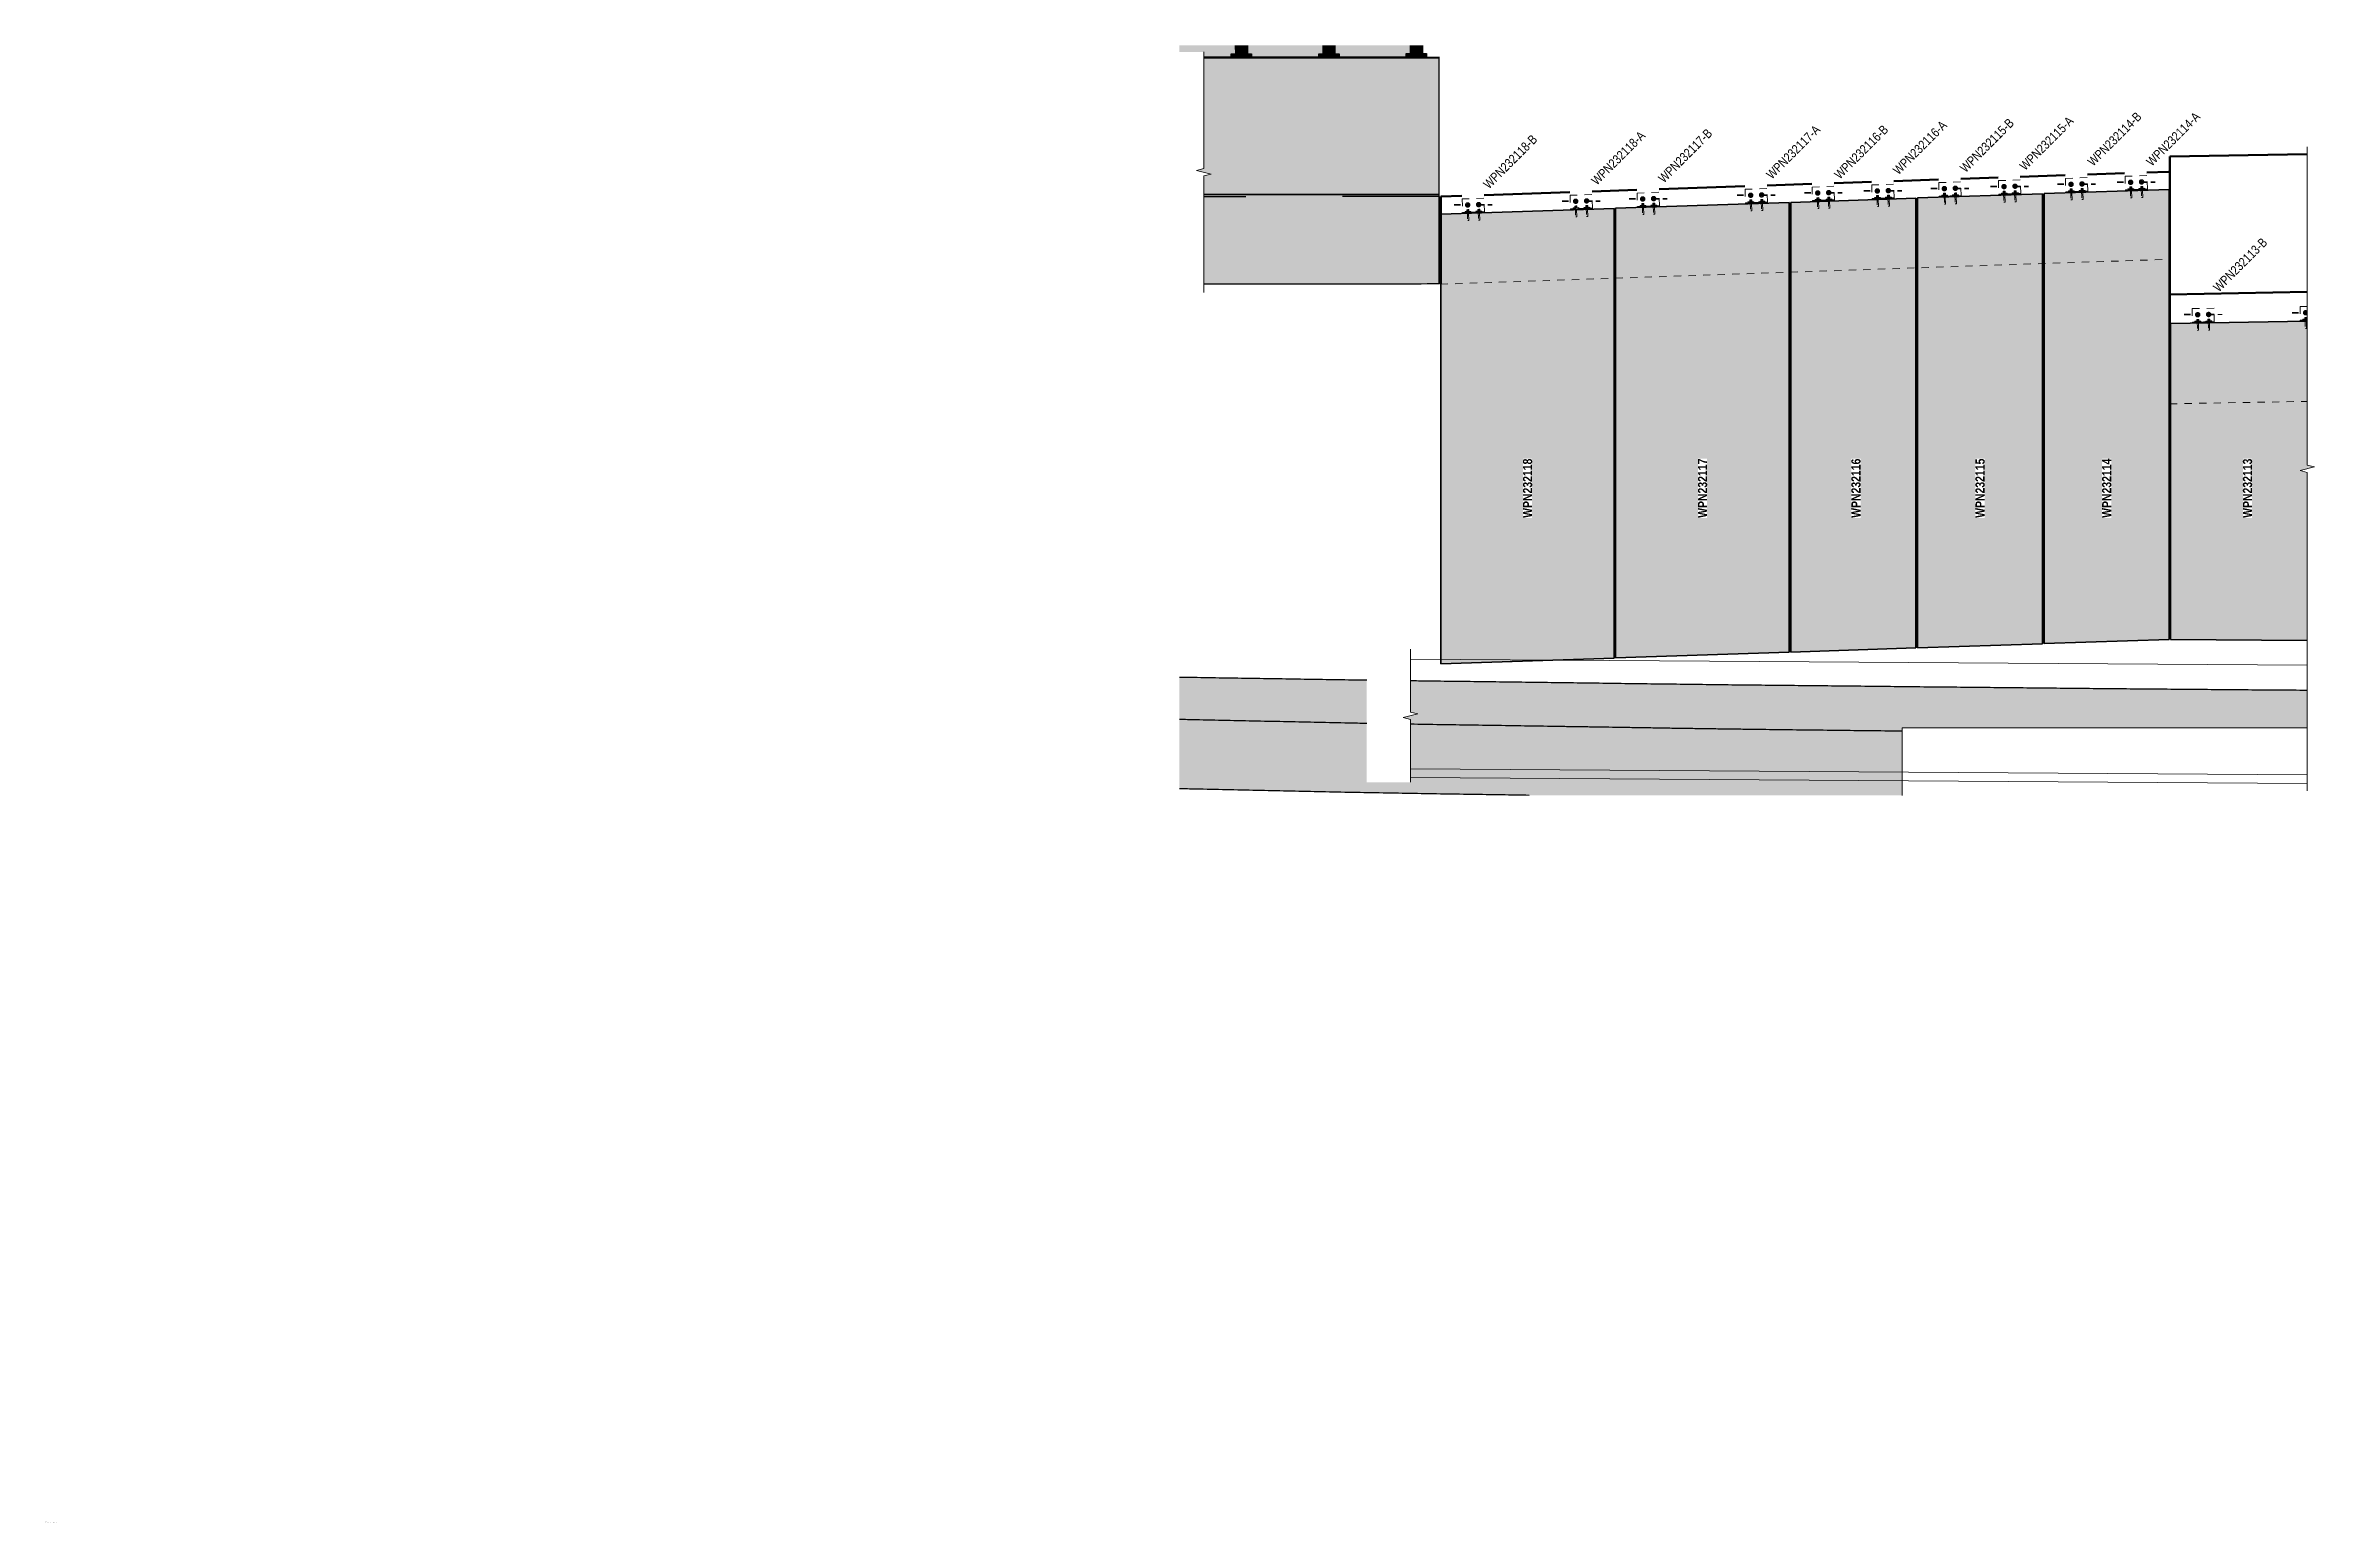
# Model space of a CAD drawing. Header units: metres. Extents: x 0 to 31, y -509 to 23.
# Drawn here: x 0.23 to 31.36, y 2.66 to 22.91 of the extents above.
import ezdxf

# ---------------------------------------------------------------- set-up
doc = ezdxf.new("R2010")
doc.units = ezdxf.units.M
doc.linetypes.add('JacobsDash', pattern=[0.0045, 0.003, -0.0015])
for name, color, linetype, lineweight in [('A-DETL', 7, 'Continuous', 13), ('A-DETL-GENF', 7, 'Continuous', 9), ('A-GENM', 7, 'Continuous', 35), ('A-GENM-IDEN', 7, 'Continuous', 18), ('G-ANNO-TEXT', 7, 'Continuous', 9), ('S-BEAM', 7, 'Continuous', 50), ('S-FNDN', 7, 'Continuous', 50), ('S-FNDN-HDLN', 7, 'JacobsDash', 18), ('S-FNDN-IDEN', 7, 'Continuous', 18), ('S-FSTN', 7, 'Continuous', 18)]:
    doc.layers.add(name, color=color, linetype=linetype, lineweight=lineweight)
doc.styles.add('Arial Narrow', font='ARIALN.TTF', dxfattribs={"height": 0.0035})
doc.styles.add('Arial Narrow_1', font='ARIALN.TTF', dxfattribs={"height": 0.005})
doc.styles.add('Arial Narrow_2', font='ARIALN.TTF', dxfattribs={"height": 0.125})
doc.styles.add('Arial Narrow_B', font='ARIALNB.TTF', dxfattribs={"height": 0.125})

msp = doc.modelspace()

# ---------------------------------------------------------------- texts
at = {"layer": 'G-ANNO-TEXT', "insert": (0.234, 2.661), "char_height": 0.0035, "attachment_point": 1, "style": 'Arial Narrow', "bg_fill": 3, "box_fill_scale": 1, "bg_fill_color": 256, "bg_fill_true_color": 13158600, "bg_fill_transparency": 0}
msp.add_mtext('1.', dxfattribs=at)

# ---------------------------------------------------------------- blocks, each defined once
blk = doc.blocks.new('CappingBeam_RS39A_CB04 - CappingBeam_RS39A_CB04-57951987-DRG-2873191 - ELEVATION - FASCIA PANEL AT ABUTMENT A1')
at = {"layer": 'A-GENM', "lineweight": 25, "true_color": 0xefefdf}
blk.add_hatch(color=254, dxfattribs=at).paths.add_polyline_path([(1099.103, 19.636), (1099.682, 19.636), (1101.007, 19.638), (1102.332, 19.641), (1102.332, 20.841), (1100.723, 20.838), (1099.682, 20.836), (1099.103, 20.836), (1099.103, 19.8)])
h = blk.add_hatch(color=254, dxfattribs=at)
h.paths.add_polyline_path([(1099.624, 20.836), (1099.806, 20.836), (1099.636, 20.836)])
h.paths.add_polyline_path([(1100.937, 20.838), (1101.007, 20.838), (1100.836, 20.838)])
at = {"layer": 'A-GENM', "color": 253, "lineweight": 25, "true_color": 0xa3a3a3, "flags": 128}
blk.add_lwpolyline([(1102.332, 19.641), (1102.332, 19.774), (1102.332, 19.907), (1102.332, 20.041), (1102.332, 20.174), (1102.332, 20.307), (1102.332, 20.441), (1102.332, 20.574), (1102.332, 20.707), (1102.332, 20.841)], dxfattribs=at)
at = {"layer": 'A-GENM', "color": 253, "lineweight": 25, "true_color": 0xa3a3a3}
for points in [[(1099.681, 20.836), (1099.488, 20.836), (1099.296, 20.836), (1099.103, 20.836)], [(1102.332, 20.841), (1102.112, 20.84), (1101.67, 20.839), (1101.228, 20.839), (1101.007, 20.838)], [(1099.681, 19.636), (1099.488, 19.636), (1099.295, 19.636), (1099.103, 19.636)]]:
    blk.add_open_spline(points, degree=3, dxfattribs=at)
blk.add_open_spline([(1102.332, 19.641), (1102.112, 19.64), (1101.67, 19.639), (1100.787, 19.638), (1100.124, 19.637), (1099.682, 19.636)], degree=3, knots=[0, 0, 0, 0, 0.02083333, 0.04166667, 0.08333333, 0.08333333, 0.08333333, 0.08333333], dxfattribs=at)
blk = doc.blocks.new('StitchPour_RS39A_05 - StitchPour_RS39A_05-60503718-DRG-2873191 - ELEVATION - FASCIA PANEL AT ABUTMENT A1')
at = {"layer": 'A-GENM', "lineweight": 25, "true_color": 0xf4f4f4}
blk.add_hatch(color=7, dxfattribs=at).paths.add_polyline_path([(1099.103, 20.836), (1099.747, 20.836), (1101.699, 20.84), (1102.332, 20.841), (1102.332, 20.861), (1099.103, 20.857), (1099.103, 20.836)])
at = {"layer": 'A-GENM', "color": 253, "lineweight": 25, "true_color": 0xa3a3a3}
blk.add_line((1102.332, 20.841), (1102.332, 20.861), dxfattribs=at)
blk = doc.blocks.new('Barrier-Precast-MPB-03-B - Typical-63995089-DRG-2873191 - ELEVATION - FASCIA PANEL AT ABUTMENT A1')
at = {"layer": 'A-GENM', "lineweight": 25, "true_color": 0xf4f4f4}
for points in [[(1099.103, 20.872), (1102.333, 20.876), (1102.331, 22.736), (1099.103, 22.732), (1099.103, 21.223), (1099.003, 21.198), (1099.203, 21.148), (1099.103, 21.123)], [(1099.103, 22.732), (1102.331, 22.736), (1102.331, 22.75), (1099.103, 22.747)], [(1099.103, 20.857), (1102.333, 20.861), (1102.333, 20.876), (1099.103, 20.872)]]:
    blk.add_hatch(color=7, dxfattribs=at).paths.add_polyline_path(points)
at = {"layer": 'A-GENM', "color": 253, "lineweight": 25, "true_color": 0xa3a3a3}
for p, q in [((1102.331, 22.75), (1099.103, 22.747)), ((1102.331, 22.736), (1099.103, 22.732)), ((1102.331, 22.736), (1102.331, 22.75)), ((1102.333, 20.876), (1102.331, 22.736)), ((1099.103, 20.872), (1102.333, 20.876)), ((1102.333, 20.861), (1099.103, 20.857)), ((1102.333, 20.861), (1102.333, 20.876))]:
    blk.add_line(p, q, dxfattribs=at)
blk = doc.blocks.new('SCR_SW_1 - SCR_SW_1-66993692-DRG-2873191 - ELEVATION - FASCIA PANEL AT ABUTMENT A1')
at = {"layer": 'A-GENM', "lineweight": 25, "true_color": 0xebebeb}
blk.add_hatch(color=7, dxfattribs=at).paths.add_polyline_path([(1100.959, 22.751), (1101.879, 22.752), (1101.879, 22.799), (1101.933, 22.799), (1101.932, 22.912), (1100.901, 22.912), (1100.902, 22.798), (1100.959, 22.798), (1100.959, 22.751)])
at = {"layer": 'A-GENM', "color": 253, "lineweight": 25, "true_color": 0xaeaeae}
blk.add_line((1101.879, 22.752), (1100.959, 22.751), dxfattribs=at)
blk = doc.blocks.new('SCR_SW_2 - SCR_SW_2-66993693-DRG-2873191 - ELEVATION - FASCIA PANEL AT ABUTMENT A1')
at = {"layer": 'A-GENM', "lineweight": 25, "true_color": 0xebebeb}
blk.add_hatch(color=7, dxfattribs=at).paths.add_polyline_path([(1099.759, 22.749), (1100.679, 22.75), (1100.679, 22.798), (1100.736, 22.798), (1100.735, 22.912), (1099.701, 22.912), (1099.702, 22.797), (1099.759, 22.797), (1099.759, 22.75)])
at = {"layer": 'A-GENM', "color": 253, "lineweight": 25, "true_color": 0xaeaeae}
blk.add_line((1100.679, 22.75), (1099.759, 22.749), dxfattribs=at)
blk = doc.blocks.new('SCR_SW_3 - SCR_SW_3-66993694-DRG-2873191 - ELEVATION - FASCIA PANEL AT ABUTMENT A1')
at = {"layer": 'A-GENM', "lineweight": 25, "true_color": 0xebebeb}
blk.add_hatch(color=7, dxfattribs=at).paths.add_polyline_path([(1099.103, 22.749), (1099.479, 22.749), (1099.479, 22.796), (1099.536, 22.797), (1099.535, 22.912), (1098.77, 22.912), (1098.77, 22.823), (1099.103, 22.823), (1099.103, 22.75)])
at = {"layer": 'A-GENM', "color": 253, "lineweight": 25, "true_color": 0xaeaeae}
blk.add_line((1099.479, 22.749), (1099.103, 22.749), dxfattribs=at)
blk = doc.blocks.new('POST_2560_1C_360UB - 1C-68650719-DRG-2873191 - ELEVATION - FASCIA PANEL AT ABUTMENT A1')
at = {"layer": 'A-GENM', "lineweight": 25, "true_color": 0xebebeb}
for points in [[(1101.933, 22.799), (1102.003, 22.799), (1102.003, 22.912), (1101.932, 22.912), (1101.933, 22.799)], [(1101.933, 22.799), (1101.933, 22.799), (1101.933, 22.799)], [(1102.003, 22.799), (1102.015, 22.799), (1102.014, 22.912), (1102.003, 22.912), (1102.003, 22.799)], [(1102.015, 22.799), (1102.023, 22.799), (1102.022, 22.912), (1102.014, 22.912), (1102.015, 22.799)], [(1102.015, 22.799), (1102.015, 22.799), (1102.015, 22.799)], [(1102.023, 22.799), (1102.034, 22.799), (1102.034, 22.912), (1102.022, 22.912), (1102.023, 22.799)], [(1102.034, 22.799), (1102.105, 22.799), (1102.104, 22.912), (1102.034, 22.912), (1102.034, 22.799)]]:
    blk.add_hatch(color=7, dxfattribs=at).paths.add_polyline_path(points)
at = {"layer": 'A-GENM', "color": 253, "lineweight": 25, "true_color": 0xaeaeae}
for p, q in [((1101.932, 22.912), (1101.933, 22.799)), ((1102.015, 22.799), (1102.014, 22.912)), ((1102.022, 22.912), (1102.023, 22.799)), ((1102.104, 22.912), (1102.105, 22.799))]:
    blk.add_line(p, q, dxfattribs=at)
blk = doc.blocks.new('POST_2360_1B_310UB - 1B-68650720-DRG-2873191 - ELEVATION - FASCIA PANEL AT ABUTMENT A1')
at = {"layer": 'A-GENM', "lineweight": 25, "true_color": 0xebebeb}
for points in [[(1100.736, 22.798), (1100.804, 22.798), (1100.804, 22.912), (1100.735, 22.912), (1100.736, 22.798)], [(1100.736, 22.798), (1100.736, 22.798), (1100.736, 22.798)], [(1100.804, 22.798), (1100.815, 22.798), (1100.815, 22.912), (1100.804, 22.912), (1100.804, 22.798)], [(1100.815, 22.798), (1100.822, 22.798), (1100.822, 22.912), (1100.815, 22.912), (1100.815, 22.798)], [(1100.815, 22.798), (1100.815, 22.798), (1100.815, 22.798)], [(1100.822, 22.798), (1100.833, 22.798), (1100.833, 22.912), (1100.822, 22.912), (1100.822, 22.798)], [(1100.833, 22.798), (1100.902, 22.798), (1100.901, 22.912), (1100.833, 22.912), (1100.833, 22.798)]]:
    blk.add_hatch(color=7, dxfattribs=at).paths.add_polyline_path(points)
at = {"layer": 'A-GENM', "color": 253, "lineweight": 25, "true_color": 0xaeaeae}
for p, q in [((1100.735, 22.912), (1100.736, 22.798)), ((1100.815, 22.798), (1100.815, 22.912)), ((1100.822, 22.912), (1100.822, 22.798)), ((1100.901, 22.912), (1100.902, 22.798))]:
    blk.add_line(p, q, dxfattribs=at)
blk = doc.blocks.new('POST_2180_1B_310UB - 1B-68650721-DRG-2873191 - ELEVATION - FASCIA PANEL AT ABUTMENT A1')
at = {"layer": 'A-GENM', "lineweight": 25, "true_color": 0xebebeb}
for points in [[(1099.536, 22.796), (1099.604, 22.797), (1099.604, 22.912), (1099.535, 22.912), (1099.536, 22.797)], [(1099.536, 22.796), (1099.536, 22.797), (1099.536, 22.797)], [(1099.604, 22.796), (1099.615, 22.797), (1099.615, 22.912), (1099.604, 22.912), (1099.604, 22.797)], [(1099.615, 22.796), (1099.622, 22.797), (1099.622, 22.912), (1099.615, 22.912), (1099.615, 22.797)], [(1099.615, 22.796), (1099.615, 22.797), (1099.615, 22.797)], [(1099.622, 22.796), (1099.633, 22.797), (1099.633, 22.912), (1099.622, 22.912), (1099.622, 22.797)], [(1099.633, 22.796), (1099.702, 22.797), (1099.701, 22.912), (1099.633, 22.912), (1099.633, 22.797)]]:
    blk.add_hatch(color=7, dxfattribs=at).paths.add_polyline_path(points)
at = {"layer": 'A-GENM', "color": 253, "lineweight": 25, "true_color": 0xaeaeae}
for p, q in [((1099.535, 22.912), (1099.536, 22.796)), ((1099.615, 22.796), (1099.615, 22.912)), ((1099.622, 22.912), (1099.622, 22.796)), ((1099.701, 22.912), (1099.702, 22.797))]:
    blk.add_line(p, q, dxfattribs=at)
blk = doc.blocks.new('PLATE ph - PLATE ph-66945816-DRG-2873191 - ELEVATION - FASCIA PANEL AT ABUTMENT A1')
at = {"layer": 'A-GENM', "lineweight": 25, "true_color": 0xebebeb}
for points in [[(1101.879, 22.75), (1102.159, 22.75), (1102.159, 22.799), (1101.879, 22.799), (1101.879, 22.75)], [(1101.879, 22.75), (1101.879, 22.75), (1101.879, 22.75)]]:
    blk.add_hatch(color=7, dxfattribs=at).paths.add_polyline_path(points)
at = {"layer": 'A-GENM', "color": 253, "lineweight": 25, "true_color": 0xaeaeae}
for p, q in [((1101.879, 22.791), (1101.879, 22.799)), ((1101.879, 22.799), (1102.159, 22.799)), ((1101.879, 22.75), (1101.879, 22.799)), ((1102.159, 22.799), (1102.159, 22.75))]:
    blk.add_line(p, q, dxfattribs=at)
blk = doc.blocks.new('PLATE ph - PLATE ph-V1-DRG-2873191 - ELEVATION - FASCIA PANEL AT ABUTMENT A1')
at = {"layer": 'A-GENM', "lineweight": 25, "true_color": 0xebebeb}
for points in [[(1100.679, 22.749), (1100.959, 22.749), (1100.959, 22.798), (1100.679, 22.798), (1100.679, 22.75)], [(1100.679, 22.749), (1100.679, 22.749), (1100.679, 22.75)]]:
    blk.add_hatch(color=7, dxfattribs=at).paths.add_polyline_path(points)
at = {"layer": 'A-GENM', "color": 253, "lineweight": 25, "true_color": 0xaeaeae}
for p, q in [((1100.679, 22.79), (1100.679, 22.798)), ((1100.679, 22.798), (1100.959, 22.798)), ((1100.679, 22.749), (1100.679, 22.798)), ((1100.959, 22.798), (1100.959, 22.749))]:
    blk.add_line(p, q, dxfattribs=at)
blk = doc.blocks.new('PLATE ph - PLATE ph-V2-DRG-2873191 - ELEVATION - FASCIA PANEL AT ABUTMENT A1')
at = {"layer": 'A-GENM', "lineweight": 25, "true_color": 0xebebeb}
for points in [[(1099.479, 22.747), (1099.759, 22.748), (1099.759, 22.797), (1099.479, 22.796), (1099.479, 22.75)], [(1099.479, 22.747), (1099.479, 22.747), (1099.479, 22.75)]]:
    blk.add_hatch(color=7, dxfattribs=at).paths.add_polyline_path(points)
at = {"layer": 'A-GENM', "color": 253, "lineweight": 25, "true_color": 0xaeaeae}
for p, q in [((1099.479, 22.796), (1099.759, 22.797)), ((1099.479, 22.789), (1099.479, 22.796)), ((1099.479, 22.747), (1099.479, 22.796)), ((1099.759, 22.797), (1099.759, 22.748))]:
    blk.add_line(p, q, dxfattribs=at)
blk = doc.blocks.new('Top of Pavement - RL A - Top of Pavement - RL A-68818558-DRG-2873191 - ELEVATION - FASCIA PANEL AT ABUTMENT A1')
at = {"layer": 'A-GENM', "lineweight": 25, "true_color": 0xe8e8e8}
h = blk.add_hatch(color=254, dxfattribs=at)
h.paths.add_polyline_path([(1108.679, 13.508), (1108.679, 13.554), (1114.238, 13.554), (1114.238, 14.068), (1113.781, 14.071), (1112.44, 14.082), (1111.353, 14.091), (1110.14, 14.103), (1106.499, 14.14), (1105.285, 14.155), (1101.938, 14.198), (1101.938, 13.77), (1102.038, 13.745), (1101.839, 13.695), (1101.938, 13.67), (1101.938, 13.604), (1104.027, 13.571), (1106.582, 13.532), (1107.558, 13.521), (1108.652, 13.508)])
h.paths.add_polyline_path([(1101.338, 13.614), (1101.338, 14.206), (1100.834, 14.214), (1099.215, 14.239), (1098.77, 14.246), (1098.77, 13.669), (1101.211, 13.617)])
blk.add_hatch(color=254, dxfattribs=at).paths.add_polyline_path([(1105.3, 12.629), (1108.679, 12.629), (1108.679, 13.508), (1106.336, 13.536), (1106.093, 13.539), (1105.117, 13.554), (1102.978, 13.588), (1101.938, 13.604), (1101.938, 12.808), (1101.338, 12.808), (1101.338, 13.614), (1100.723, 13.627), (1099.411, 13.655), (1098.77, 13.669), (1098.77, 12.719), (1101.394, 12.663), (1101.699, 12.658), (1102.188, 12.65), (1103.607, 12.629), (1105.117, 12.629)])
at = {"layer": 'A-GENM', "color": 253, "lineweight": 25, "true_color": 0xa3a3a3}
for points, knots in [([(1101.338, 14.206), (1101.305, 14.207), (1101.137, 14.209), (1100.834, 14.214), (1100.429, 14.22), (1100.024, 14.227), (1099.62, 14.233), (1099.215, 14.239), (1098.932, 14.244), (1098.784, 14.246), (1098.77, 14.246)], [0.66690683, 0.66690683, 0.66690683, 0.66690683, 0.66759777, 0.67039106, 0.67318436, 0.67597765, 0.67877095, 0.68156425, 0.68435754, 0.68463567, 0.68463567, 0.68463567, 0.68463567]), ([(1114.238, 14.068), (1114.22, 14.068), (1114.068, 14.069), (1113.781, 14.071), (1113.376, 14.074), (1112.971, 14.077), (1112.567, 14.081), (1112.162, 14.084), (1111.758, 14.087), (1111.353, 14.091), (1110.949, 14.095), (1110.409, 14.1), (1109.87, 14.106), (1109.331, 14.111), (1108.926, 14.115), (1108.521, 14.119), (1108.117, 14.124), (1107.712, 14.128), (1107.308, 14.132), (1106.903, 14.136), (1106.499, 14.14), (1106.094, 14.145), (1105.689, 14.15), (1105.285, 14.155), (1104.88, 14.16), (1104.475, 14.166), (1104.071, 14.171), (1103.666, 14.176), (1103.127, 14.183), (1102.587, 14.19), (1102.146, 14.195), (1101.975, 14.198), (1101.938, 14.198)], [0.57784676, 0.57784676, 0.57784676, 0.57784676, 0.57821229, 0.58100559, 0.58379888, 0.58659218, 0.58938547, 0.59217877, 0.59497207, 0.59776536, 0.60055866, 0.60335196, 0.60893855, 0.61173184, 0.61452514, 0.61731844, 0.62011173, 0.62290503, 0.62569832, 0.62849162, 0.63128492, 0.63407821, 0.63687151, 0.6396648, 0.6424581, 0.6452514, 0.64804469, 0.65083799, 0.65363128, 0.65921788, 0.66201117, 0.66276495, 0.66276495, 0.66276495, 0.66276495]), ([(1101.338, 13.614), (1101.255, 13.616), (1101.032, 13.62), (1100.67, 13.628), (1100.25, 13.637), (1099.831, 13.646), (1099.411, 13.655), (1099.058, 13.663), (1098.844, 13.667), (1098.77, 13.669)], [0.66302499, 0.66302499, 0.66302499, 0.66302499, 0.66473988, 0.66763006, 0.67052023, 0.6734104, 0.67630058, 0.67919075, 0.68071618, 0.68071618, 0.68071618, 0.68071618]), ([(1108.679, 13.508), (1108.67, 13.508), (1108.521, 13.51), (1108.231, 13.513), (1107.81, 13.518), (1107.389, 13.523), (1106.968, 13.528), (1106.617, 13.532), (1106.336, 13.536), (1106.126, 13.539), (1105.916, 13.542), (1105.706, 13.545), (1105.496, 13.548), (1105.286, 13.552), (1105.077, 13.555), (1104.797, 13.56), (1104.517, 13.564), (1104.237, 13.568), (1103.957, 13.572), (1103.607, 13.578), (1103.188, 13.585), (1102.768, 13.591), (1102.352, 13.597), (1102.075, 13.601), (1101.938, 13.604)], [0.61252895, 0.61252895, 0.61252895, 0.61252895, 0.61271676, 0.61560694, 0.61849711, 0.62138728, 0.62427746, 0.62716763, 0.62861272, 0.6300578, 0.63150289, 0.63294798, 0.63439306, 0.63583815, 0.63728324, 0.63872832, 0.6416185, 0.64306358, 0.64450867, 0.64739884, 0.65028902, 0.65317919, 0.65606936, 0.65889277, 0.65889277, 0.65889277, 0.65889277]), ([(1103.566, 12.629), (1103.44, 12.631), (1103.174, 12.635), (1102.768, 12.641), (1102.348, 12.647), (1101.929, 12.654), (1101.509, 12.661), (1101.089, 12.669), (1100.67, 12.678), (1100.11, 12.69), (1099.551, 12.702), (1099.058, 12.713), (1098.844, 12.717), (1098.77, 12.719)], [0.64768326, 0.64768326, 0.64768326, 0.64768326, 0.65028902, 0.65317919, 0.65606936, 0.65895954, 0.66184971, 0.66473988, 0.66763006, 0.67052023, 0.67630058, 0.67919075, 0.68071618, 0.68071618, 0.68071618, 0.68071618])]:
    blk.add_open_spline(points, degree=3, knots=knots, dxfattribs=at)
blk = doc.blocks.new('T2DPAA-T2D-C3S-RS-M3D-100334_rvt-1-DRG-2873191 - ELEVATION - FASCIA PANEL AT ABUTMENT A1')
at = {"layer": 'A-GENM', "color": 253, "lineweight": 25, "true_color": 0xa3a3a3}
for name in ['SCR_SW_3 - SCR_SW_3-66993694-DRG-2873191 - ELEVATION - FASCIA PANEL AT ABUTMENT A1', 'Barrier-Precast-MPB-03-B - Typical-63995089-DRG-2873191 - ELEVATION - FASCIA PANEL AT ABUTMENT A1', 'PLATE ph - PLATE ph-V2-DRG-2873191 - ELEVATION - FASCIA PANEL AT ABUTMENT A1', 'POST_2180_1B_310UB - 1B-68650721-DRG-2873191 - ELEVATION - FASCIA PANEL AT ABUTMENT A1', 'SCR_SW_2 - SCR_SW_2-66993693-DRG-2873191 - ELEVATION - FASCIA PANEL AT ABUTMENT A1', 'PLATE ph - PLATE ph-V1-DRG-2873191 - ELEVATION - FASCIA PANEL AT ABUTMENT A1', 'POST_2360_1B_310UB - 1B-68650720-DRG-2873191 - ELEVATION - FASCIA PANEL AT ABUTMENT A1', 'SCR_SW_1 - SCR_SW_1-66993692-DRG-2873191 - ELEVATION - FASCIA PANEL AT ABUTMENT A1', 'PLATE ph - PLATE ph-66945816-DRG-2873191 - ELEVATION - FASCIA PANEL AT ABUTMENT A1', 'POST_2560_1C_360UB - 1C-68650719-DRG-2873191 - ELEVATION - FASCIA PANEL AT ABUTMENT A1', 'StitchPour_RS39A_05 - StitchPour_RS39A_05-60503718-DRG-2873191 - ELEVATION - FASCIA PANEL AT ABUTMENT A1', 'CappingBeam_RS39A_CB04 - CappingBeam_RS39A_CB04-57951987-DRG-2873191 - ELEVATION - FASCIA PANEL AT ABUTMENT A1', 'Top of Pavement - RL A - Top of Pavement - RL A-68818558-DRG-2873191 - ELEVATION - FASCIA PANEL AT ABUTMENT A1']:
    blk.add_blockref(name, (0, 0), dxfattribs=at)
blk = doc.blocks.new('BR08_20_GEN_WPC_PrecastPanel_Wall__4point - BR08_20_GEN_WPC_PrecastPanel_Wall__4point-8287847-DRG-2873191 - ELEVATION - FASCIA PANEL AT ABUTMENT A1')
at = {"layer": 'A-GENM', "true_color": 0xc0c0c0}
blk.add_hatch(color=9, dxfattribs=at).paths.add_polyline_path([(1114.238, 14.753), (1114.238, 17.057), (1114.138, 17.082), (1114.338, 17.132), (1114.238, 17.157), (1114.238, 19.131), (1112.362, 19.097), (1112.362, 14.766), (1112.44, 14.766)])
at = {"layer": 'A-GENM'}
for p, q in [((1112.362, 19.097), (1114.238, 19.131)), ((1112.362, 19.097), (1112.362, 19.097)), ((1112.362, 14.766), (1112.362, 19.097)), ((1112.362, 14.766), (1112.362, 14.766)), ((1114.238, 14.753), (1112.362, 14.766))]:
    blk.add_line(p, q, dxfattribs=at)
blk = doc.blocks.new('BR08_20_GEN_WPC_PrecastPanel_Wall__4point - BR08_20_GEN_WPC_PrecastPanel_Wall__4point-8424364-DRG-2873191 - ELEVATION - FASCIA PANEL AT ABUTMENT A1')
at = {"layer": 'A-GENM', "true_color": 0xc0c0c0}
for points in [[(1110.627, 14.709), (1112.344, 14.766), (1112.344, 20.938), (1110.627, 20.879), (1110.627, 15.199)], [(1112.344, 14.766), (1112.344, 14.766), (1112.344, 15.199)]]:
    blk.add_hatch(color=9, dxfattribs=at).paths.add_polyline_path(points)
at = {"layer": 'A-GENM'}
for p, q in [((1110.627, 20.879), (1112.344, 20.938)), ((1110.627, 14.709), (1110.627, 20.879)), ((1112.344, 14.766), (1112.344, 20.938)), ((1112.344, 20.938), (1112.344, 20.938)), ((1112.344, 20.938), (1112.344, 14.766)), ((1112.344, 14.766), (1110.627, 14.709)), ((1112.344, 14.766), (1112.344, 14.766))]:
    blk.add_line(p, q, dxfattribs=at)
blk = doc.blocks.new('BR08_20_GEN_WPC_PrecastPanel_Wall__4point - BR08_20_GEN_WPC_PrecastPanel_Wall__4point-8424372-DRG-2873191 - ELEVATION - FASCIA PANEL AT ABUTMENT A1')
at = {"layer": 'A-GENM', "true_color": 0xc0c0c0}
for points in [[(1107.153, 14.593), (1108.87, 14.65), (1108.87, 20.819), (1107.153, 20.76), (1107.153, 15.199)], [(1108.87, 14.65), (1108.87, 14.65), (1108.87, 15.199)], [(1107.153, 14.593), (1107.153, 14.593), (1108.534, 14.639)]]:
    blk.add_hatch(color=9, dxfattribs=at).paths.add_polyline_path(points)
at = {"layer": 'A-GENM'}
for p, q in [((1107.153, 20.76), (1108.87, 20.819)), ((1107.153, 14.593), (1107.153, 20.76)), ((1108.87, 14.65), (1108.87, 20.819)), ((1108.87, 20.819), (1108.87, 20.819)), ((1108.87, 20.819), (1108.87, 14.65)), ((1108.87, 14.65), (1107.153, 14.593)), ((1108.87, 14.65), (1108.87, 14.65))]:
    blk.add_line(p, q, dxfattribs=at)
blk = doc.blocks.new('BR08_20_GEN_WPC_PrecastPanel_Wall__4point - BR08_20_GEN_WPC_PrecastPanel_Wall__4point-8424375-DRG-2873191 - ELEVATION - FASCIA PANEL AT ABUTMENT A1')
at = {"layer": 'A-GENM', "true_color": 0xc0c0c0}
for points in [[(1104.752, 14.514), (1107.132, 14.593), (1107.132, 20.76), (1104.752, 20.678), (1104.752, 15.199)], [(1107.132, 14.593), (1107.133, 14.593), (1107.132, 15.199)], [(1104.752, 14.514), (1104.753, 14.514), (1106.582, 14.575)]]:
    blk.add_hatch(color=9, dxfattribs=at).paths.add_polyline_path(points)
at = {"layer": 'A-GENM'}
for p, q in [((1104.752, 20.678), (1107.132, 20.76)), ((1104.752, 14.514), (1104.752, 20.678)), ((1107.133, 20.76), (1107.132, 20.76)), ((1107.132, 20.76), (1107.132, 14.593)), ((1107.133, 14.593), (1107.133, 20.76)), ((1107.132, 14.593), (1104.752, 14.514)), ((1107.132, 14.593), (1107.133, 14.593))]:
    blk.add_line(p, q, dxfattribs=at)
blk = doc.blocks.new('BR08_20_GEN_WPC_PrecastPanel_Wall__4point - BR08_20_GEN_WPC_PrecastPanel_Wall__4point-8424378-DRG-2873191 - ELEVATION - FASCIA PANEL AT ABUTMENT A1')
at = {"layer": 'A-GENM', "true_color": 0xc0c0c0}
blk.add_hatch(color=9, dxfattribs=at).paths.add_polyline_path([(1102.352, 14.434), (1104.732, 14.512), (1104.732, 20.677), (1102.352, 20.596), (1102.352, 15.199)])
at = {"layer": 'A-GENM'}
for p, q in [((1102.352, 20.596), (1104.732, 20.677)), ((1102.352, 14.434), (1102.352, 20.596)), ((1104.733, 20.677), (1104.732, 20.677)), ((1104.732, 20.677), (1104.732, 14.512)), ((1104.733, 14.512), (1104.733, 20.677)), ((1104.732, 14.512), (1102.352, 14.434)), ((1104.732, 14.512), (1104.733, 14.512))]:
    blk.add_line(p, q, dxfattribs=at)
blk = doc.blocks.new('BR08_20_GEN_WPC_PrecastPanel_Wall__4point - BR08_20_GEN_WPC_PrecastPanel_Wall__4point-8424373-DRG-2873191 - ELEVATION - FASCIA PANEL AT ABUTMENT A1')
at = {"layer": 'A-GENM', "true_color": 0xc0c0c0}
for points in [[(1108.89, 14.651), (1110.607, 14.708), (1110.607, 20.878), (1108.89, 20.82), (1108.89, 15.199)], [(1110.607, 14.708), (1110.607, 14.708), (1110.607, 15.199)]]:
    blk.add_hatch(color=9, dxfattribs=at).paths.add_polyline_path(points)
at = {"layer": 'A-GENM'}
for p, q in [((1108.89, 20.82), (1110.607, 20.878)), ((1110.607, 14.708), (1110.607, 20.878)), ((1110.607, 20.878), (1110.607, 20.878)), ((1110.607, 20.878), (1110.607, 14.708)), ((1108.89, 14.651), (1108.89, 20.82)), ((1110.607, 14.708), (1108.89, 14.651)), ((1110.607, 14.708), (1110.607, 14.708))]:
    blk.add_line(p, q, dxfattribs=at)
blk = doc.blocks.new('30_SFD_XSO_GeometryDataPoint_xyz_CS - 30_SFD_XSO_GeometryDataPoint_xyz_CS-4773378-DRG-2873191 - ELEVATION - FASCIA PANEL AT ABUTMENT A1')
at = {"layer": 'S-FNDN', "lineweight": 35}
for p, q in [((1102.626, 20.726), (1102.539, 20.726)), ((1102.899, 20.726), (1102.949, 20.726)), ((1102.998, 20.726), (1103.058, 20.726))]:
    blk.add_line(p, q, dxfattribs=at)
blk = doc.blocks.new('30_SFD_XSO_GeometryDataPoint_xyz_CS - 30_SFD_XSO_GeometryDataPoint_xyz_CS-V12-DRG-2873191 - ELEVATION - FASCIA PANEL AT ABUTMENT A1')
at = {"layer": 'S-FNDN', "lineweight": 35}
blk.add_line((1114.118, 19.247), (1114.031, 19.247), dxfattribs=at)
blk = doc.blocks.new('20_BR04_Wall_Panel_Bracket_Connection - 20_BR04_Wall_Panel_Bracket_Connection-8307908-DRG-2873191 - ELEVATION - FASCIA PANEL AT ABUTMENT A1')
at = {"layer": 'S-FSTN', "linetype": 'JacobsDash', "lineweight": 9, "true_color": 0xc0c0c0}
for points in [[(1112.662, 19.103), (1112.962, 19.108), (1112.962, 19.124), (1112.662, 19.119)], [(1112.697, 19.119), (1112.734, 19.12), (1112.731, 19.122), (1112.724, 19.127), (1112.723, 19.13), (1112.697, 19.129), (1112.697, 19.124)], [(1112.89, 19.123), (1112.927, 19.123), (1112.927, 19.133), (1112.902, 19.133), (1112.897, 19.128), (1112.892, 19.124)]]:
    blk.add_hatch(color=9, dxfattribs=at).paths.add_polyline_path(points)
at = {"layer": 'S-FSTN', "linetype": 'JacobsDash', "lineweight": 9}
for p, q in [((1112.959, 19.308), (1112.659, 19.303)), ((1112.659, 19.303), (1112.662, 19.119)), ((1112.962, 19.124), (1112.959, 19.308)), ((1112.723, 19.13), (1112.777, 19.131)), ((1112.735, 19.249), (1112.735, 19.249)), ((1112.735, 19.227), (1112.735, 19.227)), ((1112.735, 19.211), (1112.735, 19.211)), ((1112.735, 19.189), (1112.735, 19.189)), ((1112.777, 19.121), (1112.777, 19.131)), ((1112.847, 19.132), (1112.902, 19.133)), ((1112.847, 19.122), (1112.847, 19.132)), ((1112.885, 19.252), (1112.885, 19.252)), ((1112.885, 19.23), (1112.885, 19.23)), ((1112.885, 19.214), (1112.885, 19.214)), ((1112.885, 19.192), (1112.885, 19.192))]:
    blk.add_line(p, q, dxfattribs=at)
at = {"layer": 'S-FSTN', "lineweight": 9}
for p, q in [((1112.662, 19.119), (1112.962, 19.124)), ((1112.662, 19.103), (1112.662, 19.119)), ((1112.697, 19.129), (1112.723, 19.13)), ((1112.697, 19.129), (1112.697, 19.119)), ((1112.902, 19.133), (1112.927, 19.133)), ((1112.927, 19.133), (1112.927, 19.123)), ((1112.962, 19.124), (1112.962, 19.108))]:
    blk.add_line(p, q, dxfattribs=at)
at = {"layer": 'S-FSTN', "linetype": 'JacobsDash', "lineweight": 9}
for centre, major_axis, start_param, end_param in [((1112.735, 19.219), (0, 0.03), 0.018232, 3.159825), ((1112.735, 19.219), (0, 0.009), 0.018232, 3.159825), ((1112.735, 19.219), (0, 0.008), 0.018232, 3.159825), ((1112.735, 19.219), (0, 0.03), 3.159825, 6.301418), ((1112.735, 19.219), (0, 0.009), 3.159825, 6.301418), ((1112.735, 19.219), (0, 0.008), 3.159825, 6.301418), ((1112.885, 19.222), (0, 0.03), 0.018232, 3.159825), ((1112.885, 19.222), (0, 0.009), 0.018232, 3.159825), ((1112.885, 19.222), (0, 0.008), 0.018232, 3.159825), ((1112.885, 19.222), (0, 0.03), 3.159825, 6.301418), ((1112.885, 19.222), (0, 0.009), 3.159338, 6.30093), ((1112.885, 19.222), (0, 0.008), 3.159825, 6.301418)]:
    blk.add_ellipse(centre, major_axis=major_axis, ratio=1, start_param=start_param, end_param=end_param, dxfattribs=at)
blk = doc.blocks.new('20_BR04_Wall_Panel_Bracket_Connection - 20_BR04_Wall_Panel_Bracket_Connection-V3-DRG-2873191 - ELEVATION - FASCIA PANEL AT ABUTMENT A1')
at = {"layer": 'S-FSTN', "linetype": 'JacobsDash', "lineweight": 9, "true_color": 0xc0c0c0}
for points in [[(1114.143, 19.13), (1114.238, 19.131), (1114.238, 19.147), (1114.142, 19.146), (1114.142, 19.141)], [(1114.177, 19.146), (1114.214, 19.147), (1114.21, 19.15), (1114.205, 19.154), (1114.203, 19.157), (1114.177, 19.156), (1114.177, 19.151)]]:
    blk.add_hatch(color=9, dxfattribs=at).paths.add_polyline_path(points)
at = {"layer": 'S-FSTN', "linetype": 'JacobsDash', "lineweight": 9}
for p, q in [((1114.238, 19.331), (1114.139, 19.33)), ((1114.139, 19.33), (1114.142, 19.146)), ((1114.203, 19.157), (1114.238, 19.157)), ((1114.215, 19.276), (1114.215, 19.276)), ((1114.215, 19.254), (1114.215, 19.254)), ((1114.215, 19.238), (1114.215, 19.238)), ((1114.215, 19.216), (1114.215, 19.216))]:
    blk.add_line(p, q, dxfattribs=at)
at = {"layer": 'S-FSTN', "lineweight": 9}
for p, q in [((1114.142, 19.146), (1114.238, 19.147)), ((1114.143, 19.13), (1114.142, 19.146)), ((1114.177, 19.156), (1114.203, 19.157)), ((1114.177, 19.156), (1114.177, 19.146))]:
    blk.add_line(p, q, dxfattribs=at)
at = {"layer": 'S-FSTN', "linetype": 'JacobsDash', "lineweight": 9}
for major_axis, start_param, end_param in [((0, 0.03), 0.018232, 3.159825), ((0, 0.009), 0.018232, 3.159825), ((0, 0.008), 0.017677, 3.15927), ((0, 0.03), 5.417877, 6.301418), ((0, 0.009), 3.159338, 6.30093), ((0, 0.008), 3.159825, 6.301418), ((0, 0.03), 3.159825, 4.004628)]:
    blk.add_ellipse((1114.215, 19.246), major_axis=major_axis, ratio=1, start_param=start_param, end_param=end_param, dxfattribs=at)
blk = doc.blocks.new('Anchor Bolt -HAB - HAB H16 x 165-8307909-DRG-2873191 - ELEVATION - FASCIA PANEL AT ABUTMENT A1')
at = {"layer": 'S-FSTN', "linetype": 'JacobsDash', "lineweight": 9}
for p, q in [((1112.871, 19.137), (1112.871, 19.132)), ((1112.872, 19.157), (1112.886, 19.158)), ((1112.872, 19.157), (1112.873, 19.137)), ((1112.887, 19.138), (1112.873, 19.137)), ((1112.879, 19.133), (1112.881, 19.007)), ((1112.886, 19.158), (1112.9, 19.158)), ((1112.886, 19.158), (1112.887, 19.138)), ((1112.901, 19.138), (1112.887, 19.138)), ((1112.897, 19.008), (1112.895, 19.133)), ((1112.9, 19.158), (1112.901, 19.138)), ((1112.903, 19.133), (1112.903, 19.138))]:
    blk.add_line(p, q, dxfattribs=at)
for centre, major_axis, start_param, end_param in [((1112.887, 19.138), (0.0162, 0.0003), 3.141806, 3.665405), ((1112.889, 19.008), (0.008, 0.00015), 3.141806, 6.283185), ((1112.887, 19.138), (0.0162, 0.0003), 4.503163, 4.712603), ((1112.887, 19.138), (0.0162, 0.0003), 4.712603, 4.922042), ((1112.887, 19.138), (0.0162, 0.0003), 5.7598, 6.283185)]:
    blk.add_ellipse(centre, major_axis=major_axis, ratio=0.000004, start_param=start_param, end_param=end_param, dxfattribs=at)
blk = doc.blocks.new('Anchor Bolt -HAB - HAB H16 x 85-8307910-DRG-2873191 - ELEVATION - FASCIA PANEL AT ABUTMENT A1')
at = {"layer": 'S-FSTN', "linetype": 'JacobsDash', "lineweight": 9}
for p, q in [((1112.885, 19.238), (1112.871, 19.23)), ((1112.871, 19.23), (1112.871, 19.213)), ((1112.871, 19.213), (1112.886, 19.206)), ((1112.899, 19.23), (1112.885, 19.238)), ((1112.886, 19.206), (1112.899, 19.214)), ((1112.899, 19.214), (1112.899, 19.23))]:
    blk.add_line(p, q, dxfattribs=at)
for start_param, end_param in [(1.072083, 1.589029), (1.589029, 2.105971), (0.025459, 1.058205), (2.119872, 3.153899), (0.78988, 0.803631), (2.374427, 2.388139), (0.523089, 0.541831), (2.636226, 2.654958), (0.280032, 0.293494), (2.884552, 2.898026), (5.262093, 6.294968), (3.167729, 4.199129), (6.026515, 6.039618), (3.421625, 3.434629), (5.777819, 5.79611), (3.665171, 3.683424), (5.51602, 5.528629), (3.932656, 3.945223), (4.730621, 5.245479), (4.215763, 4.730621)]:
    blk.add_ellipse((1112.885, 19.222), major_axis=(0, 0.0162), ratio=1, start_param=start_param, end_param=end_param, dxfattribs=at)
blk = doc.blocks.new('Anchor Bolt -HAB - HAB H16 x 85-6421183-DRG-2873191 - ELEVATION - FASCIA PANEL AT ABUTMENT A1')
at = {"layer": 'S-FSTN', "linetype": 'JacobsDash', "lineweight": 9}
for p, q in [((1112.735, 19.235), (1112.721, 19.227)), ((1112.721, 19.227), (1112.721, 19.211)), ((1112.721, 19.211), (1112.736, 19.203)), ((1112.749, 19.227), (1112.735, 19.235)), ((1112.736, 19.203), (1112.749, 19.211)), ((1112.749, 19.211), (1112.749, 19.227))]:
    blk.add_line(p, q, dxfattribs=at)
for start_param, end_param in [(1.072785, 1.589029), (1.589029, 2.105273), (0.025467, 1.058208), (2.11987, 3.153895), (0.789887, 0.803631), (2.374427, 2.388128), (0.523031, 0.541831), (2.636226, 2.654988), (0.280032, 0.293655), (2.884501, 2.898026), (5.262096, 6.294978), (3.167725, 4.199127), (6.026679, 6.039618), (3.421625, 3.434576), (5.777819, 5.796053), (3.6652, 3.683424), (5.51602, 5.528638), (3.932644, 3.945223), (4.730621, 5.246313), (4.214934, 4.730621)]:
    blk.add_ellipse((1112.735, 19.219), major_axis=(0, 0.0162), ratio=1, start_param=start_param, end_param=end_param, dxfattribs=at)
blk = doc.blocks.new('20_BR04_Wall_Panel_Bracket_Connection - 20_BR04_Wall_Panel_Bracket_Connection-V4-DRG-2873191 - ELEVATION - FASCIA PANEL AT ABUTMENT A1')
at = {"layer": 'S-FSTN', "linetype": 'JacobsDash', "lineweight": 9, "true_color": 0xc0c0c0}
for points in [[(1110.927, 20.889), (1111.226, 20.9), (1111.226, 20.916), (1110.926, 20.905), (1110.926, 20.903)], [(1110.961, 20.907), (1110.998, 20.908), (1110.993, 20.911), (1110.986, 20.917), (1110.961, 20.916), (1110.961, 20.916)], [(1111.154, 20.913), (1111.191, 20.914), (1111.191, 20.924), (1111.165, 20.923), (1111.159, 20.917), (1111.157, 20.916)], [(1111.226, 20.9), (1111.227, 20.9), (1111.226, 20.916)]]:
    blk.add_hatch(color=9, dxfattribs=at).paths.add_polyline_path(points)
at = {"layer": 'S-FSTN', "linetype": 'JacobsDash', "lineweight": 9}
for p, q in [((1111.22, 21.099), (1110.92, 21.089)), ((1110.92, 21.089), (1110.926, 20.905)), ((1110.986, 20.917), (1111.041, 20.919)), ((1110.998, 21.037), (1110.998, 21.037)), ((1110.998, 21.015), (1110.998, 21.015)), ((1110.998, 20.999), (1110.998, 20.999)), ((1110.998, 20.977), (1110.998, 20.977)), ((1111.041, 20.919), (1111.041, 20.919)), ((1111.041, 20.909), (1111.041, 20.919)), ((1111.041, 20.919), (1111.041, 20.909)), ((1111.111, 20.922), (1111.166, 20.924)), ((1111.111, 20.912), (1111.111, 20.922)), ((1111.148, 21.042), (1111.148, 21.042)), ((1111.148, 21.02), (1111.148, 21.02)), ((1111.148, 21.004), (1111.148, 21.004)), ((1111.148, 20.982), (1111.148, 20.982)), ((1111.191, 20.924), (1111.191, 20.914)), ((1111.226, 20.916), (1111.22, 21.099)), ((1111.22, 21.099), (1111.22, 21.099)), ((1111.226, 20.916), (1111.226, 20.916)), ((1111.226, 20.916), (1111.226, 20.916)), ((1111.227, 20.9), (1111.226, 20.916))]:
    blk.add_line(p, q, dxfattribs=at)
at = {"layer": 'S-FSTN', "lineweight": 9}
for p, q in [((1110.926, 20.905), (1111.226, 20.916)), ((1110.927, 20.889), (1110.926, 20.905)), ((1110.961, 20.916), (1110.986, 20.917)), ((1110.961, 20.916), (1110.961, 20.907)), ((1111.166, 20.924), (1111.191, 20.924)), ((1111.191, 20.924), (1111.191, 20.914)), ((1111.226, 20.916), (1111.226, 20.9))]:
    blk.add_line(p, q, dxfattribs=at)
at = {"layer": 'S-FSTN', "linetype": 'JacobsDash', "lineweight": 9}
for centre, major_axis, start_param, end_param in [((1110.998, 21.007), (0, 0.03), 0.034194, 3.175786), ((1110.998, 21.007), (0, 0.009), 0.034194, 3.175786), ((1110.998, 21.007), (0, 0.008), 0.034194, 3.175786), ((1110.998, 21.007), (0, 0.008), 1.491616, 1.718364), ((1110.998, 21.007), (0, 0.008), 0.95067, 1.212112), ((1110.998, 21.007), (0, 0.008), 2.229951, 2.550825), ((1110.998, 21.007), (0, 0.008), 0.307712, 0.514473), ((1110.998, 21.007), (0, 0.008), 2.685699, 2.897401), ((1110.998, 21.007), (0, 0.03), 3.175786, 6.317379), ((1110.998, 21.007), (0, 0.009), 3.175786, 6.317379), ((1110.998, 21.007), (0, 0.008), 3.175786, 6.317379), ((1110.998, 21.007), (0, 0.008), 3.430603, 6.05558), ((1111.148, 21.012), (0, 0.03), 0.034194, 3.175786), ((1111.148, 21.012), (0, 0.009), 0.034194, 3.175786), ((1111.148, 21.012), (0, 0.008), 0.034194, 3.175786), ((1111.148, 21.012), (0, 0.008), 0.95067, 1.212112), ((1111.148, 21.012), (0, 0.008), 1.747044, 1.986535), ((1111.148, 21.012), (0, 0.008), 0.374603, 0.740982), ((1111.148, 21.012), (0, 0.008), 2.460204, 2.844171), ((1111.148, 21.012), (0, 0.03), 3.175786, 6.317379), ((1111.148, 21.012), (0, 0.009), 3.175786, 6.317379), ((1111.148, 21.012), (0, 0.008), 3.175786, 6.317379), ((1111.148, 21.012), (0, 0.008), 3.430603, 6.05558)]:
    blk.add_ellipse(centre, major_axis=major_axis, ratio=1, start_param=start_param, end_param=end_param, dxfattribs=at)
blk = doc.blocks.new('20_BR04_Wall_Panel_Bracket_Connection - 20_BR04_Wall_Panel_Bracket_Connection-V5-DRG-2873191 - ELEVATION - FASCIA PANEL AT ABUTMENT A1')
at = {"layer": 'S-FSTN', "linetype": 'JacobsDash', "lineweight": 9, "true_color": 0xc0c0c0}
for points in [[(1111.744, 20.917), (1112.044, 20.928), (1112.043, 20.944), (1111.744, 20.933)], [(1111.779, 20.934), (1111.816, 20.936), (1111.811, 20.939), (1111.803, 20.945), (1111.778, 20.944), (1111.779, 20.938)], [(1111.972, 20.941), (1112.009, 20.942), (1112.008, 20.952), (1111.983, 20.951), (1111.977, 20.946), (1111.975, 20.944)], [(1112.044, 20.928), (1112.044, 20.928), (1112.044, 20.938)]]:
    blk.add_hatch(color=9, dxfattribs=at).paths.add_polyline_path(points)
at = {"layer": 'S-FSTN', "linetype": 'JacobsDash', "lineweight": 9}
for p, q in [((1112.037, 21.127), (1111.738, 21.117)), ((1111.738, 21.117), (1111.744, 20.933)), ((1111.804, 20.945), (1111.858, 20.947)), ((1111.815, 21.065), (1111.815, 21.065)), ((1111.816, 21.043), (1111.815, 21.043)), ((1111.815, 21.027), (1111.816, 21.027)), ((1111.815, 21.005), (1111.815, 21.005)), ((1111.858, 20.947), (1111.858, 20.947)), ((1111.859, 20.937), (1111.858, 20.947)), ((1111.858, 20.947), (1111.859, 20.937)), ((1111.928, 20.95), (1111.983, 20.951)), ((1111.929, 20.94), (1111.928, 20.95)), ((1111.965, 21.07), (1111.965, 21.07)), ((1111.965, 21.048), (1111.965, 21.048)), ((1111.965, 21.032), (1111.965, 21.032)), ((1111.965, 21.01), (1111.965, 21.01)), ((1112.008, 20.952), (1112.009, 20.942)), ((1112.044, 20.944), (1112.037, 21.127)), ((1112.037, 21.127), (1112.037, 21.127)), ((1112.044, 20.944), (1112.043, 20.944)), ((1112.044, 20.944), (1112.044, 20.944)), ((1112.044, 20.928), (1112.044, 20.944))]:
    blk.add_line(p, q, dxfattribs=at)
at = {"layer": 'S-FSTN', "lineweight": 9}
for p, q in [((1111.744, 20.933), (1112.043, 20.944)), ((1111.744, 20.917), (1111.744, 20.933)), ((1111.778, 20.944), (1111.804, 20.945)), ((1111.778, 20.944), (1111.779, 20.934)), ((1111.983, 20.951), (1112.008, 20.952)), ((1112.008, 20.952), (1112.009, 20.942)), ((1112.043, 20.944), (1112.044, 20.928))]:
    blk.add_line(p, q, dxfattribs=at)
at = {"layer": 'S-FSTN', "linetype": 'JacobsDash', "lineweight": 9}
for centre, major_axis, start_param, end_param in [((1111.815, 21.035), (0, 0.03), 0.034194, 3.175786), ((1111.815, 21.035), (0, 0.009), 0.034194, 3.175786), ((1111.815, 21.035), (0, 0.008), 0.034194, 3.175786), ((1111.816, 21.035), (0, 0.008), 0.95067, 1.212112), ((1111.816, 21.035), (0, 0.008), 1.491616, 1.718364), ((1111.816, 21.035), (0, 0.008), 2.229951, 2.550825), ((1111.816, 21.035), (0, 0.008), 0.307712, 0.514473), ((1111.816, 21.035), (0, 0.008), 2.685699, 2.897401), ((1111.815, 21.035), (0, 0.03), 3.175786, 6.317379), ((1111.815, 21.035), (0, 0.009), 3.175786, 6.317379), ((1111.815, 21.035), (0, 0.008), 3.175786, 6.317379), ((1111.816, 21.035), (0, 0.008), 3.430603, 6.05558), ((1111.965, 21.04), (0, 0.03), 0.034194, 3.175786), ((1111.965, 21.04), (0, 0.009), 0.034194, 3.175786), ((1111.965, 21.04), (0, 0.008), 0.034194, 3.175786), ((1111.965, 21.04), (0, 0.008), 0.95067, 1.212112), ((1111.965, 21.04), (0, 0.008), 1.747044, 1.986535), ((1111.965, 21.04), (0, 0.008), 0.374603, 0.740982), ((1111.965, 21.04), (0, 0.008), 2.460204, 2.844171), ((1111.965, 21.04), (0, 0.03), 3.175786, 6.317379), ((1111.965, 21.04), (0, 0.009), 3.175842, 6.317434), ((1111.965, 21.04), (0, 0.008), 3.175786, 6.317379), ((1111.965, 21.04), (0, 0.008), 3.430603, 6.05558)]:
    blk.add_ellipse(centre, major_axis=major_axis, ratio=1, start_param=start_param, end_param=end_param, dxfattribs=at)
blk = doc.blocks.new('Anchor Bolt -HAB - HAB H16 x 165-V13-DRG-2873191 - ELEVATION - FASCIA PANEL AT ABUTMENT A1')
at = {"layer": 'S-FSTN', "linetype": 'JacobsDash', "lineweight": 9}
for p, q in [((1111.134, 20.927), (1111.135, 20.922)), ((1111.136, 20.948), (1111.15, 20.948)), ((1111.136, 20.948), (1111.137, 20.928)), ((1111.151, 20.928), (1111.137, 20.928)), ((1111.143, 20.923), (1111.147, 20.798)), ((1111.15, 20.948), (1111.164, 20.948)), ((1111.15, 20.948), (1111.151, 20.928)), ((1111.165, 20.928), (1111.151, 20.928)), ((1111.163, 20.798), (1111.159, 20.923)), ((1111.164, 20.948), (1111.165, 20.928)), ((1111.167, 20.924), (1111.167, 20.929))]:
    blk.add_line(p, q, dxfattribs=at)
for centre, major_axis, start_param, end_param in [((1111.151, 20.928), (0.0161, 0.0006), 2.618873, 3.141593), ((1111.151, 20.928), (0.0161, 0.0006), 1.571675, 1.781115), ((1111.151, 20.928), (0.0161, 0.0006), 1.362236, 1.571675), ((1111.151, 20.928), (0.0161, 0.0006), 0.000879, 0.524477), ((1111.155, 20.798), (0.008, 0.00027), 0.000879, 3.141593)]:
    blk.add_ellipse(centre, major_axis=major_axis, ratio=0.00003, start_param=start_param, end_param=end_param, dxfattribs=at)
blk = doc.blocks.new('Anchor Bolt -HAB - HAB H16 x 85-V14-DRG-2873191 - ELEVATION - FASCIA PANEL AT ABUTMENT A1')
at = {"layer": 'S-FSTN', "linetype": 'JacobsDash', "lineweight": 9}
for p, q in [((1111.147, 21.028), (1111.133, 21.02)), ((1111.133, 21.02), (1111.134, 21.004)), ((1111.134, 21.004), (1111.148, 20.996)), ((1111.161, 21.021), (1111.147, 21.028)), ((1111.148, 21.028), (1111.148, 21.028)), ((1111.148, 20.996), (1111.162, 21.004)), ((1111.148, 20.996), (1111.148, 20.996)), ((1111.162, 21.004), (1111.161, 21.021))]:
    blk.add_line(p, q, dxfattribs=at)
for start_param, end_param in [(1.09125, 1.60499), (1.60499, 2.118724), (0.043175, 1.072412), (2.137408, 3.16846), (0.808837, 0.819592), (2.390388, 2.401304), (0.54042, 0.557793), (2.652188, 2.66969), (0.295993, 0.307992), (2.901721, 2.913987), (5.270181, 6.312139), (3.181934, 4.222984), (6.041274, 6.05558), (3.437586, 3.452049), (5.79378, 5.813302), (3.679762, 3.699385), (3.945618, 3.961185), (4.746583, 5.264985), (4.228181, 4.746583)]:
    blk.add_ellipse((1111.148, 21.012), major_axis=(0, 0.0162), ratio=1, start_param=start_param, end_param=end_param, dxfattribs=at)
blk = doc.blocks.new('Anchor Bolt -HAB - HAB H16 x 85-V15-DRG-2873191 - ELEVATION - FASCIA PANEL AT ABUTMENT A1')
at = {"layer": 'S-FSTN', "linetype": 'JacobsDash', "lineweight": 9}
for p, q in [((1110.997, 21.023), (1110.984, 21.015)), ((1110.984, 21.015), (1110.984, 20.998)), ((1110.984, 20.998), (1110.998, 20.991)), ((1111.012, 21.016), (1110.997, 21.023)), ((1110.998, 21.023), (1110.998, 21.023)), ((1110.998, 20.991), (1111.012, 20.999)), ((1110.998, 20.991), (1110.998, 20.991)), ((1111.012, 20.999), (1111.012, 21.016))]:
    blk.add_line(p, q, dxfattribs=at)
for start_param, end_param in [(1.09229, 1.60499), (1.60499, 2.11769), (0.043185, 1.072415), (2.137406, 3.168456), (0.808848, 0.819592), (2.390388, 2.40129), (0.540364, 0.557793), (2.652188, 2.669719), (0.295993, 0.308159), (2.901666, 2.913987), (5.270181, 6.312147), (3.181931, 4.222984), (6.041432, 6.05558), (3.437586, 3.451999), (5.79378, 5.813243), (3.679792, 3.699385), (5.531981, 5.547394), (3.945609, 3.961185), (4.746583, 5.270181), (4.227688, 4.746583)]:
    blk.add_ellipse((1110.998, 21.007), major_axis=(0, 0.0162), ratio=1, start_param=start_param, end_param=end_param, dxfattribs=at)
blk = doc.blocks.new('Anchor Bolt -HAB - HAB H16 x 85-V16-DRG-2873191 - ELEVATION - FASCIA PANEL AT ABUTMENT A1')
at = {"layer": 'S-FSTN', "linetype": 'JacobsDash', "lineweight": 9}
for p, q in [((1111.965, 21.056), (1111.951, 21.048)), ((1111.951, 21.048), (1111.952, 21.031)), ((1111.952, 21.031), (1111.966, 21.024)), ((1111.965, 21.056), (1111.965, 21.056)), ((1111.979, 21.049), (1111.965, 21.056)), ((1111.965, 21.024), (1111.965, 21.024)), ((1111.966, 21.024), (1111.98, 21.032)), ((1111.98, 21.032), (1111.979, 21.049))]:
    blk.add_line(p, q, dxfattribs=at)
for start_param, end_param in [(1.09125, 1.60499), (1.60499, 2.118724), (0.043175, 1.072412), (2.137408, 3.16846), (0.808837, 0.819592), (2.390388, 2.401304), (0.54042, 0.557793), (2.652188, 2.66969), (0.295993, 0.307992), (2.901721, 2.913987), (5.270181, 6.312139), (3.181934, 4.222984), (6.041274, 6.05558), (3.437586, 3.452049), (5.79378, 5.813302), (3.679762, 3.699385), (5.531981, 5.54739), (3.945618, 3.961185), (4.746583, 5.264985), (4.228181, 4.746583)]:
    blk.add_ellipse((1111.965, 21.04), major_axis=(0, 0.0162), ratio=1, start_param=start_param, end_param=end_param, dxfattribs=at)
blk = doc.blocks.new('20_BR04_Wall_Panel_Bracket_Connection - 20_BR04_Wall_Panel_Bracket_Connection-V6-DRG-2873191 - ELEVATION - FASCIA PANEL AT ABUTMENT A1')
at = {"layer": 'S-FSTN', "linetype": 'JacobsDash', "lineweight": 9, "true_color": 0xc0c0c0}
for points in [[(1107.453, 20.77), (1107.753, 20.781), (1107.752, 20.797), (1107.452, 20.786)], [(1107.487, 20.788), (1107.524, 20.789), (1107.519, 20.792), (1107.512, 20.799), (1107.487, 20.798), (1107.487, 20.797)], [(1107.68, 20.794), (1107.717, 20.796), (1107.717, 20.806), (1107.691, 20.805), (1107.686, 20.799), (1107.683, 20.797)], [(1107.753, 20.781), (1107.753, 20.781), (1107.752, 20.797)]]:
    blk.add_hatch(color=9, dxfattribs=at).paths.add_polyline_path(points)
at = {"layer": 'S-FSTN', "linetype": 'JacobsDash', "lineweight": 9}
for p, q in [((1107.746, 20.981), (1107.446, 20.97)), ((1107.446, 20.97), (1107.452, 20.786)), ((1107.524, 20.918), (1107.524, 20.918)), ((1107.524, 20.896), (1107.524, 20.896)), ((1107.524, 20.88), (1107.524, 20.88)), ((1107.524, 20.858), (1107.524, 20.858)), ((1107.674, 20.923), (1107.674, 20.923)), ((1107.674, 20.901), (1107.674, 20.901)), ((1107.674, 20.885), (1107.674, 20.885)), ((1107.674, 20.863), (1107.674, 20.863)), ((1107.752, 20.797), (1107.746, 20.981)), ((1107.746, 20.981), (1107.746, 20.981)), ((1107.512, 20.799), (1107.567, 20.8)), ((1107.567, 20.8), (1107.567, 20.8)), ((1107.567, 20.79), (1107.567, 20.8)), ((1107.567, 20.8), (1107.567, 20.79)), ((1107.637, 20.803), (1107.692, 20.805)), ((1107.637, 20.793), (1107.637, 20.803)), ((1107.717, 20.806), (1107.717, 20.796)), ((1107.752, 20.797), (1107.752, 20.797)), ((1107.752, 20.797), (1107.752, 20.797)), ((1107.753, 20.781), (1107.752, 20.797))]:
    blk.add_line(p, q, dxfattribs=at)
at = {"layer": 'S-FSTN', "lineweight": 9}
for p, q in [((1107.452, 20.786), (1107.752, 20.797)), ((1107.453, 20.77), (1107.452, 20.786)), ((1107.487, 20.798), (1107.512, 20.799)), ((1107.487, 20.798), (1107.487, 20.788)), ((1107.692, 20.805), (1107.717, 20.806)), ((1107.717, 20.806), (1107.717, 20.796)), ((1107.752, 20.797), (1107.753, 20.781))]:
    blk.add_line(p, q, dxfattribs=at)
at = {"layer": 'S-FSTN', "linetype": 'JacobsDash', "lineweight": 9}
for centre, major_axis, start_param, end_param in [((1107.524, 20.888), (0, 0.03), 0.034206, 3.175799), ((1107.524, 20.888), (0, 0.009), 0.034206, 3.175799), ((1107.524, 20.888), (0, 0.008), 0.034206, 3.175799), ((1107.524, 20.888), (0, 0.008), 1.491628, 1.718377), ((1107.524, 20.888), (0, 0.008), 0.950683, 1.212124), ((1107.524, 20.888), (0, 0.008), 2.229962, 2.550839), ((1107.524, 20.888), (0, 0.008), 0.307724, 0.514484), ((1107.524, 20.888), (0, 0.008), 2.685709, 2.897413), ((1107.524, 20.888), (0, 0.03), 3.175799, 6.317391), ((1107.524, 20.888), (0, 0.009), 3.175799, 6.317391), ((1107.524, 20.888), (0, 0.008), 3.175799, 6.317391), ((1107.524, 20.888), (0, 0.008), 3.430615, 6.055592), ((1107.674, 20.893), (0, 0.03), 0.034206, 3.175799), ((1107.674, 20.893), (0, 0.009), 0.034206, 3.175799), ((1107.674, 20.893), (0, 0.008), 0.034206, 3.175799), ((1107.674, 20.893), (0, 0.008), 0.950683, 1.212124), ((1107.674, 20.893), (0, 0.008), 1.747055, 1.986548), ((1107.674, 20.893), (0, 0.008), 0.374616, 0.740993), ((1107.674, 20.893), (0, 0.008), 2.460214, 2.844185), ((1107.674, 20.893), (0, 0.03), 3.175799, 6.317391), ((1107.674, 20.893), (0, 0.009), 3.175799, 6.317391), ((1107.674, 20.893), (0, 0.008), 3.175799, 6.317391), ((1107.674, 20.893), (0, 0.008), 3.430615, 6.055592)]:
    blk.add_ellipse(centre, major_axis=major_axis, ratio=1, start_param=start_param, end_param=end_param, dxfattribs=at)
blk = doc.blocks.new('20_BR04_Wall_Panel_Bracket_Connection - 20_BR04_Wall_Panel_Bracket_Connection-V7-DRG-2873191 - ELEVATION - FASCIA PANEL AT ABUTMENT A1')
at = {"layer": 'S-FSTN', "linetype": 'JacobsDash', "lineweight": 9, "true_color": 0xc0c0c0}
for points in [[(1108.27, 20.798), (1108.57, 20.809), (1108.569, 20.825), (1108.27, 20.814)], [(1108.305, 20.816), (1108.342, 20.817), (1108.337, 20.82), (1108.329, 20.826), (1108.304, 20.826), (1108.305, 20.819)], [(1108.498, 20.822), (1108.535, 20.824), (1108.534, 20.833), (1108.509, 20.833), (1108.504, 20.827), (1108.499, 20.823)], [(1108.57, 20.809), (1108.57, 20.809), (1108.57, 20.819)]]:
    blk.add_hatch(color=9, dxfattribs=at).paths.add_polyline_path(points)
at = {"layer": 'S-FSTN', "linetype": 'JacobsDash', "lineweight": 9}
for p, q in [((1108.563, 21.009), (1108.264, 20.998)), ((1108.264, 20.998), (1108.27, 20.814)), ((1108.341, 20.946), (1108.341, 20.946)), ((1108.342, 20.924), (1108.341, 20.924)), ((1108.341, 20.908), (1108.342, 20.908)), ((1108.341, 20.886), (1108.341, 20.886)), ((1108.491, 20.951), (1108.491, 20.951)), ((1108.491, 20.929), (1108.491, 20.929)), ((1108.491, 20.913), (1108.491, 20.913)), ((1108.491, 20.891), (1108.491, 20.891)), ((1108.57, 20.825), (1108.563, 21.009)), ((1108.563, 21.009), (1108.563, 21.009)), ((1108.33, 20.827), (1108.384, 20.828)), ((1108.384, 20.828), (1108.384, 20.828)), ((1108.385, 20.818), (1108.384, 20.828)), ((1108.384, 20.828), (1108.385, 20.818)), ((1108.454, 20.831), (1108.509, 20.833)), ((1108.455, 20.821), (1108.454, 20.831)), ((1108.534, 20.833), (1108.535, 20.824)), ((1108.57, 20.825), (1108.569, 20.825)), ((1108.57, 20.825), (1108.57, 20.825)), ((1108.57, 20.809), (1108.57, 20.825))]:
    blk.add_line(p, q, dxfattribs=at)
at = {"layer": 'S-FSTN', "lineweight": 9}
for p, q in [((1108.27, 20.814), (1108.569, 20.825)), ((1108.27, 20.798), (1108.27, 20.814)), ((1108.304, 20.826), (1108.33, 20.827)), ((1108.304, 20.826), (1108.305, 20.816)), ((1108.509, 20.833), (1108.534, 20.833)), ((1108.534, 20.833), (1108.535, 20.824)), ((1108.569, 20.825), (1108.57, 20.809))]:
    blk.add_line(p, q, dxfattribs=at)
at = {"layer": 'S-FSTN', "linetype": 'JacobsDash', "lineweight": 9}
for centre, major_axis, start_param, end_param in [((1108.341, 20.916), (0, 0.03), 0.034206, 3.175799), ((1108.341, 20.916), (0, 0.009), 0.034206, 3.175799), ((1108.341, 20.916), (0, 0.008), 0.034206, 3.175799), ((1108.342, 20.916), (0, 0.008), 0.950683, 1.212124), ((1108.342, 20.916), (0, 0.008), 1.491628, 1.718377), ((1108.342, 20.916), (0, 0.008), 2.229962, 2.550839), ((1108.342, 20.916), (0, 0.008), 0.307724, 0.514484), ((1108.342, 20.916), (0, 0.008), 2.685709, 2.897413), ((1108.341, 20.916), (0, 0.03), 3.175799, 6.317391), ((1108.341, 20.916), (0, 0.009), 3.175799, 6.317391), ((1108.341, 20.916), (0, 0.008), 3.175799, 6.317391), ((1108.342, 20.916), (0, 0.008), 3.430615, 6.055592), ((1108.491, 20.921), (0, 0.03), 0.034206, 3.175799), ((1108.491, 20.921), (0, 0.009), 0.034206, 3.175799), ((1108.491, 20.921), (0, 0.008), 0.034206, 3.175799), ((1108.491, 20.921), (0, 0.008), 0.950683, 1.212124), ((1108.491, 20.921), (0, 0.008), 1.747055, 1.986548), ((1108.491, 20.921), (0, 0.008), 0.374616, 0.740993), ((1108.491, 20.921), (0, 0.008), 2.460214, 2.844185), ((1108.491, 20.921), (0, 0.03), 3.175799, 6.317391), ((1108.491, 20.921), (0, 0.009), 3.175799, 6.317391), ((1108.491, 20.921), (0, 0.008), 3.175799, 6.317391), ((1108.491, 20.921), (0, 0.008), 3.430615, 6.055592)]:
    blk.add_ellipse(centre, major_axis=major_axis, ratio=1, start_param=start_param, end_param=end_param, dxfattribs=at)
blk = doc.blocks.new('Anchor Bolt -HAB - HAB H16 x 165-V17-DRG-2873191 - ELEVATION - FASCIA PANEL AT ABUTMENT A1')
at = {"layer": 'S-FSTN', "linetype": 'JacobsDash', "lineweight": 9}
for p, q in [((1107.66, 20.809), (1107.661, 20.804)), ((1107.662, 20.829), (1107.676, 20.829)), ((1107.662, 20.829), (1107.663, 20.809)), ((1107.677, 20.809), (1107.663, 20.809)), ((1107.669, 20.804), (1107.673, 20.679)), ((1107.676, 20.829), (1107.69, 20.83)), ((1107.676, 20.829), (1107.677, 20.809)), ((1107.691, 20.81), (1107.677, 20.809)), ((1107.689, 20.679), (1107.685, 20.804)), ((1107.69, 20.83), (1107.691, 20.81)), ((1107.693, 20.805), (1107.693, 20.81))]:
    blk.add_line(p, q, dxfattribs=at)
for centre, major_axis, start_param, end_param in [((1107.677, 20.809), (0.0161, 0.0006), 2.618873, 3.141593), ((1107.677, 20.809), (0.0161, 0.0006), 1.571675, 1.781115), ((1107.681, 20.679), (0.008, 0.00027), 0.000879, 3.141593), ((1107.677, 20.809), (0.0161, 0.0006), 1.362236, 1.571675), ((1107.677, 20.809), (0.0161, 0.0006), 0.000879, 0.524477)]:
    blk.add_ellipse(centre, major_axis=major_axis, ratio=0.00003, start_param=start_param, end_param=end_param, dxfattribs=at)
blk = doc.blocks.new('Anchor Bolt -HAB - HAB H16 x 85-V18-DRG-2873191 - ELEVATION - FASCIA PANEL AT ABUTMENT A1')
at = {"layer": 'S-FSTN', "linetype": 'JacobsDash', "lineweight": 9}
for p, q in [((1107.673, 20.909), (1107.659, 20.901)), ((1107.659, 20.901), (1107.66, 20.885)), ((1107.66, 20.885), (1107.674, 20.877)), ((1107.687, 20.902), (1107.673, 20.909)), ((1107.674, 20.909), (1107.674, 20.909)), ((1107.674, 20.877), (1107.688, 20.886)), ((1107.674, 20.877), (1107.674, 20.877)), ((1107.688, 20.886), (1107.687, 20.902))]:
    blk.add_line(p, q, dxfattribs=at)
for start_param, end_param in [(1.091262, 1.605002), (1.605002, 2.118736), (0.043187, 1.072424), (2.137421, 3.168473), (0.808849, 0.819604), (2.3904, 2.401316), (0.540432, 0.557805), (2.6522, 2.669702), (0.296005, 0.308004), (2.901733, 2.913999), (5.270194, 6.312152), (3.181946, 4.222996), (6.041286, 6.055592), (3.437598, 3.452061), (5.793792, 5.813314), (3.679774, 3.699397), (5.531993, 5.547403), (3.94563, 3.961197), (4.746595, 5.264997), (4.228193, 4.746595)]:
    blk.add_ellipse((1107.674, 20.893), major_axis=(0, 0.0162), ratio=1, start_param=start_param, end_param=end_param, dxfattribs=at)
blk = doc.blocks.new('Anchor Bolt -HAB - HAB H16 x 85-V19-DRG-2873191 - ELEVATION - FASCIA PANEL AT ABUTMENT A1')
at = {"layer": 'S-FSTN', "linetype": 'JacobsDash', "lineweight": 9}
for p, q in [((1107.523, 20.904), (1107.51, 20.896)), ((1107.51, 20.896), (1107.51, 20.88)), ((1107.51, 20.88), (1107.524, 20.872)), ((1107.538, 20.897), (1107.523, 20.904)), ((1107.524, 20.904), (1107.524, 20.904)), ((1107.524, 20.872), (1107.538, 20.881)), ((1107.524, 20.872), (1107.524, 20.872)), ((1107.538, 20.881), (1107.538, 20.897))]:
    blk.add_line(p, q, dxfattribs=at)
for start_param, end_param in [(1.092302, 1.605002), (1.605002, 2.117702), (0.043197, 1.072427), (2.137418, 3.168468), (0.80886, 0.819604), (2.3904, 2.401302), (0.540376, 0.557805), (2.6522, 2.669731), (2.901678, 2.913999), (5.270194, 6.31216), (3.181943, 4.222996), (6.041445, 6.055592), (3.437598, 3.452012), (5.793792, 5.813255), (3.679804, 3.699397), (5.531993, 5.547406), (3.945621, 3.961197), (4.746595, 5.270194), (4.2277, 4.746595)]:
    blk.add_ellipse((1107.524, 20.888), major_axis=(0, 0.0162), ratio=1, start_param=start_param, end_param=end_param, dxfattribs=at)
blk = doc.blocks.new('Anchor Bolt -HAB - HAB H16 x 85-V20-DRG-2873191 - ELEVATION - FASCIA PANEL AT ABUTMENT A1')
at = {"layer": 'S-FSTN', "linetype": 'JacobsDash', "lineweight": 9}
for p, q in [((1108.341, 20.932), (1108.327, 20.924)), ((1108.327, 20.924), (1108.328, 20.908)), ((1108.328, 20.908), (1108.342, 20.9)), ((1108.341, 20.932), (1108.341, 20.932)), ((1108.355, 20.925), (1108.341, 20.932)), ((1108.341, 20.9), (1108.341, 20.9)), ((1108.342, 20.9), (1108.356, 20.908)), ((1108.356, 20.908), (1108.355, 20.925))]:
    blk.add_line(p, q, dxfattribs=at)
for start_param, end_param in [(1.092302, 1.605002), (1.605002, 2.117702), (0.043197, 1.072427), (2.137418, 3.168468), (0.80886, 0.819604), (2.3904, 2.401302), (0.540376, 0.557805), (2.6522, 2.669731), (0.296005, 0.308171), (2.901678, 2.913999), (5.270194, 6.31216), (3.181943, 4.222996), (6.041445, 6.055592), (3.437598, 3.452012), (5.793792, 5.813255), (3.679804, 3.699397), (5.531993, 5.547406), (3.945621, 3.961197), (4.746595, 5.270194), (4.2277, 4.746595)]:
    blk.add_ellipse((1108.341, 20.916), major_axis=(0, 0.0162), ratio=1, start_param=start_param, end_param=end_param, dxfattribs=at)
blk = doc.blocks.new('20_BR04_Wall_Panel_Bracket_Connection - 20_BR04_Wall_Panel_Bracket_Connection-V21-DRG-2873191 - ELEVATION - FASCIA PANEL AT ABUTMENT A1')
at = {"layer": 'S-FSTN', "linetype": 'JacobsDash', "lineweight": 9, "true_color": 0xc0c0c0}
for points in [[(1105.052, 20.688), (1105.352, 20.699), (1105.352, 20.715), (1105.052, 20.704)], [(1105.087, 20.706), (1105.124, 20.707), (1105.119, 20.71), (1105.111, 20.716), (1105.086, 20.716), (1105.086, 20.715)], [(1105.28, 20.712), (1105.317, 20.713), (1105.316, 20.723), (1105.291, 20.723), (1105.285, 20.717), (1105.283, 20.715)]]:
    blk.add_hatch(color=9, dxfattribs=at).paths.add_polyline_path(points)
at = {"layer": 'S-FSTN', "linetype": 'JacobsDash', "lineweight": 9}
for p, q in [((1105.345, 20.899), (1105.046, 20.888)), ((1105.046, 20.888), (1105.052, 20.704)), ((1105.352, 20.715), (1105.345, 20.899)), ((1105.112, 20.716), (1105.166, 20.718)), ((1105.123, 20.836), (1105.123, 20.836)), ((1105.123, 20.814), (1105.123, 20.814)), ((1105.123, 20.798), (1105.123, 20.798)), ((1105.123, 20.776), (1105.123, 20.776)), ((1105.167, 20.708), (1105.166, 20.718)), ((1105.236, 20.721), (1105.291, 20.723)), ((1105.237, 20.711), (1105.236, 20.721)), ((1105.273, 20.841), (1105.273, 20.841)), ((1105.273, 20.819), (1105.273, 20.819)), ((1105.273, 20.803), (1105.273, 20.803)), ((1105.273, 20.781), (1105.273, 20.781)), ((1105.352, 20.699), (1105.352, 20.715))]:
    blk.add_line(p, q, dxfattribs=at)
at = {"layer": 'S-FSTN', "lineweight": 9}
for p, q in [((1105.052, 20.704), (1105.352, 20.715)), ((1105.052, 20.688), (1105.052, 20.704)), ((1105.086, 20.716), (1105.112, 20.716)), ((1105.086, 20.716), (1105.087, 20.706)), ((1105.291, 20.723), (1105.316, 20.723)), ((1105.316, 20.723), (1105.317, 20.713)), ((1105.352, 20.715), (1105.352, 20.699))]:
    blk.add_line(p, q, dxfattribs=at)
at = {"layer": 'S-FSTN', "linetype": 'JacobsDash', "lineweight": 9}
for centre, major_axis, start_param, end_param in [((1105.123, 20.806), (0, 0.03), 0.034193, 3.175785), ((1105.123, 20.806), (0, 0.009), 0.034193, 3.175785), ((1105.123, 20.806), (0, 0.008), 0.034193, 3.175785), ((1105.123, 20.806), (0, 0.008), 1.399369, 1.810609), ((1105.123, 20.806), (0, 0.008), 1.08139, 1.293576), ((1105.123, 20.806), (0, 0.03), 3.175785, 6.317378), ((1105.123, 20.806), (0, 0.009), 3.175785, 6.317378), ((1105.123, 20.806), (0, 0.008), 3.175785, 6.317378), ((1105.123, 20.806), (0, 0.008), 4.222983, 5.27018), ((1105.273, 20.811), (0, 0.03), 0.034193, 3.175785), ((1105.273, 20.811), (0, 0.009), 0.034193, 3.175785), ((1105.273, 20.811), (0, 0.008), 0.034193, 3.175785), ((1105.273, 20.811), (0, 0.008), 1.658757, 2.07482), ((1105.273, 20.811), (0, 0.008), 1.08139, 1.293576), ((1105.273, 20.811), (0, 0.03), 3.175785, 6.317378), ((1105.273, 20.811), (0, 0.009), 3.175785, 6.317378), ((1105.273, 20.811), (0, 0.008), 3.175785, 6.317378), ((1105.273, 20.811), (0, 0.008), 4.222983, 5.27018)]:
    blk.add_ellipse(centre, major_axis=major_axis, ratio=1, start_param=start_param, end_param=end_param, dxfattribs=at)
blk = doc.blocks.new('Anchor Bolt -HAB - HAB H16 x 165-V22-DRG-2873191 - ELEVATION - FASCIA PANEL AT ABUTMENT A1')
at = {"layer": 'S-FSTN', "linetype": 'JacobsDash', "lineweight": 9}
for p, q in [((1105.26, 20.726), (1105.26, 20.721)), ((1105.261, 20.747), (1105.275, 20.747)), ((1105.261, 20.747), (1105.262, 20.727)), ((1105.276, 20.727), (1105.262, 20.727)), ((1105.268, 20.722), (1105.273, 20.597)), ((1105.275, 20.747), (1105.289, 20.748)), ((1105.275, 20.747), (1105.276, 20.727)), ((1105.29, 20.728), (1105.276, 20.727)), ((1105.289, 20.597), (1105.284, 20.722)), ((1105.289, 20.748), (1105.29, 20.728)), ((1105.292, 20.723), (1105.292, 20.728))]:
    blk.add_line(p, q, dxfattribs=at)
for centre, major_axis, start_param, end_param in [((1105.276, 20.727), (0.0161, 0.0006), 2.618326, 3.141593), ((1105.276, 20.727), (0.0161, 0.0006), 1.571129, 1.780568), ((1105.281, 20.597), (0.008, 0.00027), 0.000333, 3.141593), ((1105.276, 20.727), (0.0161, 0.0006), 1.361689, 1.571129), ((1105.276, 20.727), (0.0161, 0.0006), 0.000333, 0.523931)]:
    blk.add_ellipse(centre, major_axis=major_axis, ratio=0.000011, start_param=start_param, end_param=end_param, dxfattribs=at)
blk = doc.blocks.new('Anchor Bolt -HAB - HAB H16 x 85-V23-DRG-2873191 - ELEVATION - FASCIA PANEL AT ABUTMENT A1')
at = {"layer": 'S-FSTN', "linetype": 'JacobsDash', "lineweight": 9}
for p, q in [((1105.273, 20.827), (1105.259, 20.819)), ((1105.259, 20.819), (1105.26, 20.803)), ((1105.26, 20.803), (1105.274, 20.795)), ((1105.273, 20.827), (1105.273, 20.827)), ((1105.287, 20.82), (1105.273, 20.827)), ((1105.273, 20.795), (1105.273, 20.795)), ((1105.274, 20.795), (1105.288, 20.804)), ((1105.288, 20.804), (1105.287, 20.82))]:
    blk.add_line(p, q, dxfattribs=at)
for start_param, end_param in [(1.089646, 1.604989), (1.604989, 2.120327), (0.042292, 1.073293), (2.136624, 3.16911), (0.807333, 0.819591), (2.390387, 2.402696), (0.539731, 0.557791), (2.652186, 2.6703), (0.295992, 0.308729), (2.901123, 2.913986), (5.277262, 6.311487), (3.182815, 4.215962), (6.041868, 6.055579), (3.437585, 3.451312), (5.793779, 5.812689), (3.680449, 3.699384), (3.947121, 3.961183), (4.746582, 5.263212), (4.229951, 4.746582)]:
    blk.add_ellipse((1105.273, 20.811), major_axis=(0, 0.0162), ratio=1, start_param=start_param, end_param=end_param, dxfattribs=at)
blk = doc.blocks.new('Anchor Bolt -HAB - HAB H16 x 85-V24-DRG-2873191 - ELEVATION - FASCIA PANEL AT ABUTMENT A1')
at = {"layer": 'S-FSTN', "linetype": 'JacobsDash', "lineweight": 9}
for p, q in [((1105.123, 20.822), (1105.109, 20.814)), ((1105.109, 20.814), (1105.11, 20.797)), ((1105.11, 20.797), (1105.124, 20.79)), ((1105.123, 20.822), (1105.123, 20.822)), ((1105.137, 20.815), (1105.123, 20.822)), ((1105.123, 20.79), (1105.123, 20.79)), ((1105.124, 20.79), (1105.138, 20.798)), ((1105.138, 20.798), (1105.137, 20.815))]:
    blk.add_line(p, q, dxfattribs=at)
for start_param, end_param in [(1.090517, 1.604989), (1.604989, 2.119461), (0.042301, 1.073295), (2.136622, 3.169105), (0.807342, 0.819591), (2.390387, 2.402683), (0.539673, 0.557791), (2.652186, 2.670329), (0.295992, 0.308893), (2.901069, 2.913986), (5.277264, 6.311496), (3.182812, 4.21596), (6.042029, 6.055579), (3.437585, 3.451261), (5.793779, 5.812631), (3.680479, 3.699384), (5.53198, 5.546), (3.947111, 3.961183), (4.746582, 5.263876), (4.22929, 4.746582)]:
    blk.add_ellipse((1105.123, 20.806), major_axis=(0, 0.0162), ratio=1, start_param=start_param, end_param=end_param, dxfattribs=at)
blk = doc.blocks.new('20_BR04_Wall_Panel_Bracket_Connection - 20_BR04_Wall_Panel_Bracket_Connection-V25-DRG-2873191 - ELEVATION - FASCIA PANEL AT ABUTMENT A1')
at = {"layer": 'S-FSTN', "linetype": 'JacobsDash', "lineweight": 9, "true_color": 0xc0c0c0}
for points in [[(1102.652, 20.606), (1102.952, 20.617), (1102.952, 20.633), (1102.652, 20.622)], [(1102.687, 20.624), (1102.724, 20.625), (1102.719, 20.628), (1102.711, 20.634), (1102.686, 20.633), (1102.686, 20.633)], [(1102.88, 20.63), (1102.917, 20.631), (1102.916, 20.641), (1102.891, 20.64), (1102.886, 20.635), (1102.883, 20.633)]]:
    blk.add_hatch(color=9, dxfattribs=at).paths.add_polyline_path(points)
at = {"layer": 'S-FSTN', "linetype": 'JacobsDash', "lineweight": 9}
for p, q in [((1102.945, 20.816), (1102.646, 20.806)), ((1102.646, 20.806), (1102.652, 20.622)), ((1102.712, 20.634), (1102.766, 20.636)), ((1102.723, 20.754), (1102.723, 20.754)), ((1102.723, 20.732), (1102.723, 20.732)), ((1102.723, 20.716), (1102.723, 20.716)), ((1102.723, 20.694), (1102.723, 20.694)), ((1102.767, 20.626), (1102.766, 20.636)), ((1102.836, 20.639), (1102.891, 20.64)), ((1102.837, 20.629), (1102.836, 20.639)), ((1102.873, 20.759), (1102.873, 20.759)), ((1102.873, 20.737), (1102.873, 20.737)), ((1102.873, 20.721), (1102.873, 20.721)), ((1102.873, 20.699), (1102.873, 20.699)), ((1102.952, 20.633), (1102.945, 20.816)), ((1102.952, 20.617), (1102.952, 20.633))]:
    blk.add_line(p, q, dxfattribs=at)
at = {"layer": 'S-FSTN', "lineweight": 9}
for p, q in [((1102.652, 20.622), (1102.952, 20.633)), ((1102.652, 20.606), (1102.652, 20.622)), ((1102.686, 20.633), (1102.712, 20.634)), ((1102.686, 20.633), (1102.687, 20.624)), ((1102.891, 20.64), (1102.916, 20.641)), ((1102.916, 20.641), (1102.917, 20.631)), ((1102.952, 20.633), (1102.952, 20.617))]:
    blk.add_line(p, q, dxfattribs=at)
at = {"layer": 'S-FSTN', "linetype": 'JacobsDash', "lineweight": 9}
for centre, major_axis, start_param, end_param in [((1102.723, 20.724), (0, 0.03), 0.034173, 3.175765), ((1102.723, 20.724), (0, 0.009), 0.034173, 3.175765), ((1102.723, 20.724), (0, 0.008), 0.034173, 3.175765), ((1102.723, 20.724), (0, 0.008), 1.399193, 1.810745), ((1102.723, 20.724), (0, 0.008), 1.08137, 1.293694), ((1102.723, 20.724), (0, 0.03), 3.175765, 6.317358), ((1102.723, 20.724), (0, 0.009), 3.175765, 6.317358), ((1102.723, 20.724), (0, 0.008), 3.175765, 6.317358), ((1102.723, 20.724), (0, 0.008), 4.222963, 5.27016), ((1102.873, 20.729), (0, 0.03), 0.034173, 3.175765), ((1102.873, 20.729), (0, 0.009), 0.034173, 3.175765), ((1102.873, 20.729), (0, 0.008), 0.034173, 3.175765), ((1102.873, 20.729), (0, 0.008), 1.658588, 2.074949), ((1102.873, 20.729), (0, 0.008), 1.08137, 1.293694), ((1102.873, 20.729), (0, 0.03), 3.175765, 6.317358), ((1102.873, 20.729), (0, 0.009), 3.175765, 6.317358), ((1102.873, 20.729), (0, 0.008), 3.175765, 6.317358), ((1102.873, 20.729), (0, 0.008), 4.222963, 5.27016)]:
    blk.add_ellipse(centre, major_axis=major_axis, ratio=1, start_param=start_param, end_param=end_param, dxfattribs=at)
blk = doc.blocks.new('Anchor Bolt -HAB - HAB H16 x 165-V26-DRG-2873191 - ELEVATION - FASCIA PANEL AT ABUTMENT A1')
at = {"layer": 'S-FSTN', "linetype": 'JacobsDash', "lineweight": 9}
for p, q in [((1102.86, 20.644), (1102.86, 20.639)), ((1102.861, 20.664), (1102.875, 20.665)), ((1102.861, 20.664), (1102.862, 20.645)), ((1102.876, 20.645), (1102.862, 20.645)), ((1102.868, 20.64), (1102.873, 20.515)), ((1102.875, 20.665), (1102.889, 20.665)), ((1102.875, 20.665), (1102.876, 20.645)), ((1102.89, 20.645), (1102.876, 20.645)), ((1102.889, 20.515), (1102.884, 20.64)), ((1102.889, 20.665), (1102.89, 20.645)), ((1102.892, 20.641), (1102.892, 20.646))]:
    blk.add_line(p, q, dxfattribs=at)
for centre, major_axis, start_param, end_param in [((1102.876, 20.645), (0.0161, 0.0006), 2.618326, 3.141592), ((1102.876, 20.645), (0.0161, 0.0006), 1.571128, 1.780568), ((1102.876, 20.645), (0.0161, 0.0006), 1.361688, 1.571128), ((1102.876, 20.645), (0.0161, 0.0006), 0.000332, 0.52393), ((1102.881, 20.515), (0.008, 0.00027), 0.000332, 3.141592)]:
    blk.add_ellipse(centre, major_axis=major_axis, ratio=0.000011, start_param=start_param, end_param=end_param, dxfattribs=at)
blk = doc.blocks.new('Anchor Bolt -HAB - HAB H16 x 85-V27-DRG-2873191 - ELEVATION - FASCIA PANEL AT ABUTMENT A1')
at = {"layer": 'S-FSTN', "linetype": 'JacobsDash', "lineweight": 9}
for p, q in [((1102.873, 20.745), (1102.859, 20.737)), ((1102.859, 20.737), (1102.86, 20.721)), ((1102.86, 20.721), (1102.874, 20.713)), ((1102.873, 20.745), (1102.873, 20.745)), ((1102.887, 20.738), (1102.873, 20.745)), ((1102.873, 20.713), (1102.873, 20.713)), ((1102.874, 20.713), (1102.888, 20.721)), ((1102.888, 20.721), (1102.887, 20.738))]:
    blk.add_line(p, q, dxfattribs=at)
for start_param, end_param in [(1.089624, 1.604969), (1.604969, 2.12031), (0.042271, 1.073274), (2.136603, 3.169091), (0.807311, 0.819571), (2.390367, 2.402678), (0.53971, 0.557772), (2.652167, 2.670281), (0.295972, 0.30871), (2.901102, 2.913966), (5.277243, 6.311466), (3.182797, 4.21594), (6.041849, 6.055559), (3.437565, 3.451291), (5.793759, 5.812668), (3.680431, 3.699364), (5.53196, 5.545972), (3.947104, 3.961164), (4.746562, 5.263189), (4.229935, 4.746562)]:
    blk.add_ellipse((1102.873, 20.729), major_axis=(0, 0.0162), ratio=1, start_param=start_param, end_param=end_param, dxfattribs=at)
blk = doc.blocks.new('Anchor Bolt -HAB - HAB H16 x 85-V28-DRG-2873191 - ELEVATION - FASCIA PANEL AT ABUTMENT A1')
at = {"layer": 'S-FSTN', "linetype": 'JacobsDash', "lineweight": 9}
for p, q in [((1102.723, 20.74), (1102.709, 20.732)), ((1102.709, 20.732), (1102.71, 20.715)), ((1102.71, 20.715), (1102.724, 20.708)), ((1102.723, 20.74), (1102.723, 20.74)), ((1102.737, 20.732), (1102.723, 20.74)), ((1102.723, 20.708), (1102.723, 20.708)), ((1102.724, 20.708), (1102.738, 20.716)), ((1102.738, 20.716), (1102.737, 20.732))]:
    blk.add_line(p, q, dxfattribs=at)
for start_param, end_param in [(1.090494, 1.604969), (1.604969, 2.119444), (0.042279, 1.073277), (2.136601, 3.169087), (0.807319, 0.819571), (2.390367, 2.402666), (0.539652, 0.557772), (2.652167, 2.67031), (0.295972, 0.308874), (2.901049, 2.913966), (5.277245, 6.311475), (3.182794, 4.215938), (6.04201, 6.055559), (3.437565, 3.45124), (5.793759, 5.81261), (3.68046, 3.699364), (5.53196, 5.545978), (3.947094, 3.961164), (4.746562, 5.263854), (4.229273, 4.746562)]:
    blk.add_ellipse((1102.723, 20.724), major_axis=(0, 0.0162), ratio=1, start_param=start_param, end_param=end_param, dxfattribs=at)
blk = doc.blocks.new('20_BR04_Wall_Panel_Bracket_Connection - 20_BR04_Wall_Panel_Bracket_Connection-V29-DRG-2873191 - ELEVATION - FASCIA PANEL AT ABUTMENT A1')
at = {"layer": 'S-FSTN', "linetype": 'JacobsDash', "lineweight": 9, "true_color": 0xc0c0c0}
for points in [[(1109.19, 20.83), (1109.49, 20.84), (1109.489, 20.856), (1109.189, 20.846)], [(1109.224, 20.847), (1109.261, 20.848), (1109.256, 20.852), (1109.249, 20.858), (1109.224, 20.857), (1109.224, 20.856)], [(1109.417, 20.854), (1109.454, 20.855), (1109.454, 20.865), (1109.428, 20.864), (1109.423, 20.858), (1109.42, 20.856)]]:
    blk.add_hatch(color=9, dxfattribs=at).paths.add_polyline_path(points)
at = {"layer": 'S-FSTN', "linetype": 'JacobsDash', "lineweight": 9}
for p, q in [((1109.483, 21.04), (1109.183, 21.03)), ((1109.183, 21.03), (1109.189, 20.846)), ((1109.249, 20.858), (1109.304, 20.86)), ((1109.261, 20.978), (1109.261, 20.978)), ((1109.261, 20.956), (1109.261, 20.956)), ((1109.261, 20.94), (1109.261, 20.94)), ((1109.261, 20.918), (1109.261, 20.918)), ((1109.304, 20.85), (1109.304, 20.86)), ((1109.374, 20.862), (1109.429, 20.864)), ((1109.374, 20.852), (1109.374, 20.862)), ((1109.411, 20.983), (1109.411, 20.983)), ((1109.411, 20.961), (1109.411, 20.961)), ((1109.411, 20.945), (1109.411, 20.945)), ((1109.411, 20.923), (1109.411, 20.923)), ((1109.489, 20.856), (1109.483, 21.04)), ((1109.49, 20.84), (1109.489, 20.856))]:
    blk.add_line(p, q, dxfattribs=at)
at = {"layer": 'S-FSTN', "lineweight": 9}
for p, q in [((1109.189, 20.846), (1109.489, 20.856)), ((1109.224, 20.857), (1109.249, 20.858)), ((1109.224, 20.857), (1109.224, 20.847)), ((1109.429, 20.864), (1109.454, 20.865)), ((1109.454, 20.865), (1109.454, 20.855)), ((1109.489, 20.856), (1109.49, 20.84)), ((1109.19, 20.83), (1109.189, 20.846))]:
    blk.add_line(p, q, dxfattribs=at)
at = {"layer": 'S-FSTN', "linetype": 'JacobsDash', "lineweight": 9}
for centre, major_axis, start_param, end_param in [((1109.261, 20.948), (0, 0.03), 0.03419, 3.175782), ((1109.261, 20.948), (0, 0.009), 0.03419, 3.175782), ((1109.261, 20.948), (0, 0.008), 0.03419, 3.175782), ((1109.261, 20.948), (0, 0.008), 1.081387, 1.293573), ((1109.261, 20.948), (0, 0.008), 1.399366, 1.810606), ((1109.261, 20.948), (0, 0.03), 3.175782, 6.317375), ((1109.261, 20.948), (0, 0.009), 3.175782, 6.317375), ((1109.261, 20.948), (0, 0.008), 3.175782, 6.317375), ((1109.261, 20.948), (0, 0.008), 4.22298, 5.270178), ((1109.411, 20.953), (0, 0.03), 0.03419, 3.175782), ((1109.411, 20.953), (0, 0.009), 0.03419, 3.175782), ((1109.411, 20.953), (0, 0.008), 0.03419, 3.175782), ((1109.411, 20.953), (0, 0.008), 1.081387, 1.293573), ((1109.411, 20.953), (0, 0.008), 1.658754, 2.074817), ((1109.411, 20.953), (0, 0.03), 3.175782, 6.317375), ((1109.411, 20.953), (0, 0.009), 3.175782, 6.317375), ((1109.411, 20.953), (0, 0.008), 3.175782, 6.317375), ((1109.411, 20.953), (0, 0.008), 4.22298, 5.270178)]:
    blk.add_ellipse(centre, major_axis=major_axis, ratio=1, start_param=start_param, end_param=end_param, dxfattribs=at)
blk = doc.blocks.new('Anchor Bolt -HAB - HAB H16 x 165-V30-DRG-2873191 - ELEVATION - FASCIA PANEL AT ABUTMENT A1')
at = {"layer": 'S-FSTN', "linetype": 'JacobsDash', "lineweight": 9}
for p, q in [((1109.397, 20.868), (1109.398, 20.863)), ((1109.399, 20.888), (1109.413, 20.889)), ((1109.399, 20.888), (1109.4, 20.868)), ((1109.414, 20.869), (1109.4, 20.868)), ((1109.406, 20.863), (1109.41, 20.738)), ((1109.413, 20.889), (1109.427, 20.889)), ((1109.413, 20.889), (1109.414, 20.869)), ((1109.427, 20.869), (1109.414, 20.869)), ((1109.426, 20.739), (1109.422, 20.864)), ((1109.427, 20.889), (1109.427, 20.869)), ((1109.43, 20.864), (1109.43, 20.869))]:
    blk.add_line(p, q, dxfattribs=at)
for centre, major_axis, start_param, end_param in [((1109.414, 20.869), (0.0161, 0.0006), 2.618326, 3.141593), ((1109.414, 20.869), (0.0161, 0.0006), 1.571129, 1.780568), ((1109.414, 20.869), (0.0161, 0.0006), 1.361689, 1.571129), ((1109.414, 20.869), (0.0161, 0.0006), 0.000333, 0.523931), ((1109.418, 20.739), (0.008, 0.00027), 0.000333, 3.141593)]:
    blk.add_ellipse(centre, major_axis=major_axis, ratio=0.000011, start_param=start_param, end_param=end_param, dxfattribs=at)
blk = doc.blocks.new('Anchor Bolt -HAB - HAB H16 x 85-V31-DRG-2873191 - ELEVATION - FASCIA PANEL AT ABUTMENT A1')
at = {"layer": 'S-FSTN', "linetype": 'JacobsDash', "lineweight": 9}
for p, q in [((1109.41, 20.969), (1109.396, 20.96)), ((1109.396, 20.96), (1109.397, 20.944)), ((1109.397, 20.944), (1109.411, 20.937)), ((1109.424, 20.961), (1109.41, 20.969)), ((1109.411, 20.969), (1109.411, 20.969)), ((1109.411, 20.937), (1109.425, 20.945)), ((1109.411, 20.937), (1109.411, 20.937)), ((1109.425, 20.945), (1109.424, 20.961))]:
    blk.add_line(p, q, dxfattribs=at)
for start_param, end_param in [(1.089644, 1.604986), (1.604986, 2.120324), (0.042289, 1.07329), (2.136622, 3.169107), (0.80733, 0.819588), (2.390384, 2.402693), (0.539728, 0.557789), (2.652184, 2.670297), (0.295989, 0.308726), (2.90112, 2.913983), (5.277259, 6.311484), (3.182813, 4.215959), (6.041865, 6.055576), (3.437582, 3.451309), (5.793776, 5.812686), (3.680447, 3.699381), (5.531977, 5.545992), (3.947119, 3.961181), (4.746579, 5.263209), (4.229949, 4.746579)]:
    blk.add_ellipse((1109.411, 20.953), major_axis=(0, 0.0162), ratio=1, start_param=start_param, end_param=end_param, dxfattribs=at)
blk = doc.blocks.new('Anchor Bolt -HAB - HAB H16 x 85-V32-DRG-2873191 - ELEVATION - FASCIA PANEL AT ABUTMENT A1')
at = {"layer": 'S-FSTN', "linetype": 'JacobsDash', "lineweight": 9}
for p, q in [((1109.26, 20.964), (1109.246, 20.955)), ((1109.246, 20.955), (1109.247, 20.939)), ((1109.247, 20.939), (1109.261, 20.931)), ((1109.274, 20.956), (1109.26, 20.964)), ((1109.261, 20.964), (1109.261, 20.964)), ((1109.261, 20.931), (1109.275, 20.94)), ((1109.261, 20.931), (1109.261, 20.931)), ((1109.275, 20.94), (1109.274, 20.956))]:
    blk.add_line(p, q, dxfattribs=at)
for start_param, end_param in [(1.090514, 1.604986), (1.604986, 2.119458), (0.042298, 1.073293), (2.136619, 3.169102), (0.807339, 0.819588), (2.390384, 2.402681), (0.539671, 0.557789), (2.652184, 2.670326), (0.295989, 0.30889), (2.901067, 2.913983), (5.277261, 6.311493), (3.182809, 4.215957), (6.042026, 6.055576), (3.437582, 3.451258), (5.793776, 5.812628), (3.680476, 3.699381), (5.531977, 5.545998), (3.947108, 3.961181), (4.746579, 5.263874), (4.229287, 4.746579)]:
    blk.add_ellipse((1109.261, 20.948), major_axis=(0, 0.0162), ratio=1, start_param=start_param, end_param=end_param, dxfattribs=at)
blk = doc.blocks.new('30_SFD_XSO_GeometryDataPoint_xyz_CS - 30_SFD_XSO_GeometryDataPoint_xyz_CS-V11-DRG-2873191 - ELEVATION - FASCIA PANEL AT ABUTMENT A1')
at = {"layer": 'S-FNDN', "lineweight": 35}
for p, q in [((1112.638, 19.22), (1112.551, 19.22)), ((1112.911, 19.22), (1112.961, 19.22))]:
    blk.add_line(p, q, dxfattribs=at)
at = {"layer": 'S-FNDN-HDLN'}
blk.add_line((1113.01, 19.22), (1113.069, 19.22), dxfattribs=at)
blk = doc.blocks.new('03_SFR_ACS_Abutment_BR08_Retaining wall CS - ABUTMENT SOUTH WEST_B08-7985321-DRG-2873191 - ELEVATION - FASCIA PANEL AT ABUTMENT A1')
at = {"layer": 'A-DETL', "color": 8, "linetype": 'JacobsDash', "lineweight": 18, "true_color": 0x808080}
blk.add_line((1102.352, 19.638), (1112.331, 19.979), dxfattribs=at)
at = {"layer": 'S-BEAM', "color": 252, "true_color": 0x888888}
for p, q in [((1112.039, 21.17), (1112.332, 21.18)), ((1102.947, 20.859), (1104.122, 20.899)), ((1104.428, 20.91), (1105.041, 20.931)), ((1105.347, 20.941), (1106.522, 20.981)), ((1106.828, 20.992), (1107.442, 21.013)), ((1107.748, 21.023), (1108.259, 21.041)), ((1108.565, 21.051), (1109.178, 21.072)), ((1109.485, 21.083), (1109.996, 21.1)), ((1110.302, 21.11), (1110.916, 21.131)), ((1111.222, 21.142), (1111.733, 21.159)), ((1102.352, 20.839), (1102.641, 20.849)), ((1102.352, 20.839), (1102.352, 19.638))]:
    blk.add_line(p, q, dxfattribs=at)
blk = doc.blocks.new('BREAK LINE - INPUT VIEW SCALE_R13 - Std Break-7873956-DRG-2873191 - ELEVATION - FASCIA PANEL AT ABUTMENT A1')
at = {"layer": 'A-DETL-GENF'}
for p, q in [((1101.938, 13.77), (1101.938, 14.632)), ((1101.838, 13.695), (1102.038, 13.745)), ((1101.938, 13.67), (1101.838, 13.695)), ((1102.038, 13.745), (1101.938, 13.77)), ((1101.938, 12.808), (1101.938, 13.67))]:
    blk.add_line(p, q, dxfattribs=at)
blk = doc.blocks.new('BREAK LINE - INPUT VIEW SCALE_R13 - Std Break-8173776-DRG-2873191 - ELEVATION - FASCIA PANEL AT ABUTMENT A1')
at = {"layer": 'A-DETL-GENF'}
for p, q in [((1099.103, 21.223), (1099.103, 22.823)), ((1099.003, 21.198), (1099.103, 21.223)), ((1099.203, 21.148), (1099.003, 21.198)), ((1099.103, 21.123), (1099.203, 21.148)), ((1099.103, 19.523), (1099.103, 21.123))]:
    blk.add_line(p, q, dxfattribs=at)
blk = doc.blocks.new('BREAK LINE - INPUT VIEW SCALE_R13 - Std Break-8173850-DRG-2873191 - ELEVATION - FASCIA PANEL AT ABUTMENT A1')
at = {"layer": 'A-DETL-GENF'}
for p, q in [((1114.238, 21.522), (1114.238, 17.157)), ((1114.338, 17.132), (1114.138, 17.082)), ((1114.238, 17.157), (1114.338, 17.132)), ((1114.138, 17.082), (1114.238, 17.057)), ((1114.238, 17.057), (1114.238, 12.692))]:
    blk.add_line(p, q, dxfattribs=at)

# ---------------------------------------------------------------- linework, layer by layer
at = {"layer": 'A-DETL', "color": 8, "linetype": 'JacobsDash', "lineweight": 18, "true_color": 0x808080}
msp.add_line((29.372, 17.997), (31.256, 18.031), dxfattribs=at)
at = {"layer": 'A-DETL'}
for p, q in [((18.956, 14.497), (31.256, 14.416)), ((18.956, 12.993), (31.256, 12.912)), ((18.956, 12.873), (31.256, 12.792))]:
    msp.add_line(p, q, dxfattribs=at)
at = {"layer": 'A-DETL', "color": 7, "lineweight": 9, "true_color": 0xffffff}
for p, q in [((25.698, 13.554), (25.698, 12.629)), ((31.256, 13.554), (25.698, 13.554))]:
    msp.add_line(p, q, dxfattribs=at)
at = {"layer": 'S-BEAM', "color": 252, "true_color": 0x888888}
for p, q in [((31.256, 21.422), (29.369, 21.387)), ((29.369, 21.387), (29.371, 19.497)), ((31.256, 19.531), (29.371, 19.497)), ((29.371, 19.497), (29.372, 17.997))]:
    msp.add_line(p, q, dxfattribs=at)

# ---------------------------------------------------------------- block references
at = {"lineweight": 5}
msp.add_blockref('T2DPAA-T2D-C3S-RS-M3D-100334_rvt-1-DRG-2873191 - ELEVATION - FASCIA PANEL AT ABUTMENT A1', (-1082.982, 0), dxfattribs=at)
at = {"layer": 'A-DETL', "color": 8, "linetype": 'JacobsDash', "lineweight": 18, "true_color": 0x808080}
msp.add_blockref('03_SFR_ACS_Abutment_BR08_Retaining wall CS - ABUTMENT SOUTH WEST_B08-7985321-DRG-2873191 - ELEVATION - FASCIA PANEL AT ABUTMENT A1', (-1082.982, 0), dxfattribs=at)
at = {"layer": 'A-DETL-GENF'}
for name in ['BREAK LINE - INPUT VIEW SCALE_R13 - Std Break-8173776-DRG-2873191 - ELEVATION - FASCIA PANEL AT ABUTMENT A1', 'BREAK LINE - INPUT VIEW SCALE_R13 - Std Break-8173850-DRG-2873191 - ELEVATION - FASCIA PANEL AT ABUTMENT A1', 'BREAK LINE - INPUT VIEW SCALE_R13 - Std Break-7873956-DRG-2873191 - ELEVATION - FASCIA PANEL AT ABUTMENT A1']:
    msp.add_blockref(name, (-1082.982, 0), dxfattribs=at)
at = {"layer": 'A-GENM'}
for name in ['BR08_20_GEN_WPC_PrecastPanel_Wall__4point - BR08_20_GEN_WPC_PrecastPanel_Wall__4point-8424373-DRG-2873191 - ELEVATION - FASCIA PANEL AT ABUTMENT A1', 'BR08_20_GEN_WPC_PrecastPanel_Wall__4point - BR08_20_GEN_WPC_PrecastPanel_Wall__4point-8424364-DRG-2873191 - ELEVATION - FASCIA PANEL AT ABUTMENT A1', 'BR08_20_GEN_WPC_PrecastPanel_Wall__4point - BR08_20_GEN_WPC_PrecastPanel_Wall__4point-8424378-DRG-2873191 - ELEVATION - FASCIA PANEL AT ABUTMENT A1', 'BR08_20_GEN_WPC_PrecastPanel_Wall__4point - BR08_20_GEN_WPC_PrecastPanel_Wall__4point-8424375-DRG-2873191 - ELEVATION - FASCIA PANEL AT ABUTMENT A1', 'BR08_20_GEN_WPC_PrecastPanel_Wall__4point - BR08_20_GEN_WPC_PrecastPanel_Wall__4point-8424372-DRG-2873191 - ELEVATION - FASCIA PANEL AT ABUTMENT A1', 'BR08_20_GEN_WPC_PrecastPanel_Wall__4point - BR08_20_GEN_WPC_PrecastPanel_Wall__4point-8287847-DRG-2873191 - ELEVATION - FASCIA PANEL AT ABUTMENT A1']:
    msp.add_blockref(name, (-1082.982, 0), dxfattribs=at)
at = {"layer": 'S-FNDN'}
for name, p in [('30_SFD_XSO_GeometryDataPoint_xyz_CS - 30_SFD_XSO_GeometryDataPoint_xyz_CS-4773378-DRG-2873191 - ELEVATION - FASCIA PANEL AT ABUTMENT A1', (-1079.101, 0.133)), ('30_SFD_XSO_GeometryDataPoint_xyz_CS - 30_SFD_XSO_GeometryDataPoint_xyz_CS-4773378-DRG-2873191 - ELEVATION - FASCIA PANEL AT ABUTMENT A1', (-1078.181, 0.164)), ('30_SFD_XSO_GeometryDataPoint_xyz_CS - 30_SFD_XSO_GeometryDataPoint_xyz_CS-4773378-DRG-2873191 - ELEVATION - FASCIA PANEL AT ABUTMENT A1', (-1077.364, 0.192)), ('30_SFD_XSO_GeometryDataPoint_xyz_CS - 30_SFD_XSO_GeometryDataPoint_xyz_CS-4773378-DRG-2873191 - ELEVATION - FASCIA PANEL AT ABUTMENT A1', (-1076.445, 0.224)), ('30_SFD_XSO_GeometryDataPoint_xyz_CS - 30_SFD_XSO_GeometryDataPoint_xyz_CS-4773378-DRG-2873191 - ELEVATION - FASCIA PANEL AT ABUTMENT A1', (-1075.627, 0.252)), ('30_SFD_XSO_GeometryDataPoint_xyz_CS - 30_SFD_XSO_GeometryDataPoint_xyz_CS-4773378-DRG-2873191 - ELEVATION - FASCIA PANEL AT ABUTMENT A1', (-1074.707, 0.283)), ('30_SFD_XSO_GeometryDataPoint_xyz_CS - 30_SFD_XSO_GeometryDataPoint_xyz_CS-4773378-DRG-2873191 - ELEVATION - FASCIA PANEL AT ABUTMENT A1', (-1073.89, 0.311)), ('30_SFD_XSO_GeometryDataPoint_xyz_CS - 30_SFD_XSO_GeometryDataPoint_xyz_CS-4773378-DRG-2873191 - ELEVATION - FASCIA PANEL AT ABUTMENT A1', (-1082.982, 0)), ('30_SFD_XSO_GeometryDataPoint_xyz_CS - 30_SFD_XSO_GeometryDataPoint_xyz_CS-4773378-DRG-2873191 - ELEVATION - FASCIA PANEL AT ABUTMENT A1', (-1081.501, 0.051)), ('30_SFD_XSO_GeometryDataPoint_xyz_CS - 30_SFD_XSO_GeometryDataPoint_xyz_CS-4773378-DRG-2873191 - ELEVATION - FASCIA PANEL AT ABUTMENT A1', (-1080.582, 0.082)), ('30_SFD_XSO_GeometryDataPoint_xyz_CS - 30_SFD_XSO_GeometryDataPoint_xyz_CS-V12-DRG-2873191 - ELEVATION - FASCIA PANEL AT ABUTMENT A1', (-1082.982, 0))]:
    msp.add_blockref(name, p, dxfattribs=at)
at = {"layer": 'S-FNDN-HDLN'}
msp.add_blockref('30_SFD_XSO_GeometryDataPoint_xyz_CS - 30_SFD_XSO_GeometryDataPoint_xyz_CS-V11-DRG-2873191 - ELEVATION - FASCIA PANEL AT ABUTMENT A1', (-1082.982, 0), dxfattribs=at)
at = {"layer": 'S-FSTN', "linetype": 'JacobsDash', "lineweight": 9}
for name, p in [('20_BR04_Wall_Panel_Bracket_Connection - 20_BR04_Wall_Panel_Bracket_Connection-V25-DRG-2873191 - ELEVATION - FASCIA PANEL AT ABUTMENT A1', (-1081.501, 0.051)), ('20_BR04_Wall_Panel_Bracket_Connection - 20_BR04_Wall_Panel_Bracket_Connection-V21-DRG-2873191 - ELEVATION - FASCIA PANEL AT ABUTMENT A1', (-1082.982, 0)), ('20_BR04_Wall_Panel_Bracket_Connection - 20_BR04_Wall_Panel_Bracket_Connection-V21-DRG-2873191 - ELEVATION - FASCIA PANEL AT ABUTMENT A1', (-1081.501, 0.051)), ('Anchor Bolt -HAB - HAB H16 x 85-V24-DRG-2873191 - ELEVATION - FASCIA PANEL AT ABUTMENT A1', (-1081.501, 0.051)), ('Anchor Bolt -HAB - HAB H16 x 85-V23-DRG-2873191 - ELEVATION - FASCIA PANEL AT ABUTMENT A1', (-1081.501, 0.051)), ('20_BR04_Wall_Panel_Bracket_Connection - 20_BR04_Wall_Panel_Bracket_Connection-V6-DRG-2873191 - ELEVATION - FASCIA PANEL AT ABUTMENT A1', (-1082.982, 0)), ('Anchor Bolt -HAB - HAB H16 x 85-V19-DRG-2873191 - ELEVATION - FASCIA PANEL AT ABUTMENT A1', (-1082.982, 0)), ('Anchor Bolt -HAB - HAB H16 x 85-V18-DRG-2873191 - ELEVATION - FASCIA PANEL AT ABUTMENT A1', (-1082.982, 0)), ('20_BR04_Wall_Panel_Bracket_Connection - 20_BR04_Wall_Panel_Bracket_Connection-V7-DRG-2873191 - ELEVATION - FASCIA PANEL AT ABUTMENT A1', (-1082.982, 0)), ('Anchor Bolt -HAB - HAB H16 x 85-V20-DRG-2873191 - ELEVATION - FASCIA PANEL AT ABUTMENT A1', (-1082.982, 0)), ('Anchor Bolt -HAB - HAB H16 x 165-V17-DRG-2873191 - ELEVATION - FASCIA PANEL AT ABUTMENT A1', (-1082.314, 0.023)), ('Anchor Bolt -HAB - HAB H16 x 85-V18-DRG-2873191 - ELEVATION - FASCIA PANEL AT ABUTMENT A1', (-1082.164, 0.028)), ('Anchor Bolt -HAB - HAB H16 x 165-V17-DRG-2873191 - ELEVATION - FASCIA PANEL AT ABUTMENT A1', (-1082.164, 0.028)), ('20_BR04_Wall_Panel_Bracket_Connection - 20_BR04_Wall_Panel_Bracket_Connection-V29-DRG-2873191 - ELEVATION - FASCIA PANEL AT ABUTMENT A1', (-1082.982, 0)), ('Anchor Bolt -HAB - HAB H16 x 85-V32-DRG-2873191 - ELEVATION - FASCIA PANEL AT ABUTMENT A1', (-1082.982, 0)), ('Anchor Bolt -HAB - HAB H16 x 85-V31-DRG-2873191 - ELEVATION - FASCIA PANEL AT ABUTMENT A1', (-1082.982, 0)), ('Anchor Bolt -HAB - HAB H16 x 165-V30-DRG-2873191 - ELEVATION - FASCIA PANEL AT ABUTMENT A1', (-1082.982, 0)), ('20_BR04_Wall_Panel_Bracket_Connection - 20_BR04_Wall_Panel_Bracket_Connection-V29-DRG-2873191 - ELEVATION - FASCIA PANEL AT ABUTMENT A1', (-1082.164, 0.028)), ('Anchor Bolt -HAB - HAB H16 x 85-V32-DRG-2873191 - ELEVATION - FASCIA PANEL AT ABUTMENT A1', (-1082.164, 0.028)), ('Anchor Bolt -HAB - HAB H16 x 85-V31-DRG-2873191 - ELEVATION - FASCIA PANEL AT ABUTMENT A1', (-1082.164, 0.028)), ('20_BR04_Wall_Panel_Bracket_Connection - 20_BR04_Wall_Panel_Bracket_Connection-V4-DRG-2873191 - ELEVATION - FASCIA PANEL AT ABUTMENT A1', (-1082.982, 0)), ('Anchor Bolt -HAB - HAB H16 x 85-V15-DRG-2873191 - ELEVATION - FASCIA PANEL AT ABUTMENT A1', (-1082.982, 0)), ('Anchor Bolt -HAB - HAB H16 x 165-V13-DRG-2873191 - ELEVATION - FASCIA PANEL AT ABUTMENT A1', (-1083.132, -0.005)), ('Anchor Bolt -HAB - HAB H16 x 85-V14-DRG-2873191 - ELEVATION - FASCIA PANEL AT ABUTMENT A1', (-1082.982, 0)), ('Anchor Bolt -HAB - HAB H16 x 165-V13-DRG-2873191 - ELEVATION - FASCIA PANEL AT ABUTMENT A1', (-1082.982, 0)), ('20_BR04_Wall_Panel_Bracket_Connection - 20_BR04_Wall_Panel_Bracket_Connection-V5-DRG-2873191 - ELEVATION - FASCIA PANEL AT ABUTMENT A1', (-1082.982, 0)), ('Anchor Bolt -HAB - HAB H16 x 85-V15-DRG-2873191 - ELEVATION - FASCIA PANEL AT ABUTMENT A1', (-1082.164, 0.028)), ('Anchor Bolt -HAB - HAB H16 x 165-V13-DRG-2873191 - ELEVATION - FASCIA PANEL AT ABUTMENT A1', (-1082.314, 0.023)), ('Anchor Bolt -HAB - HAB H16 x 85-V16-DRG-2873191 - ELEVATION - FASCIA PANEL AT ABUTMENT A1', (-1082.982, 0)), ('Anchor Bolt -HAB - HAB H16 x 165-V13-DRG-2873191 - ELEVATION - FASCIA PANEL AT ABUTMENT A1', (-1082.164, 0.028)), ('20_BR04_Wall_Panel_Bracket_Connection - 20_BR04_Wall_Panel_Bracket_Connection-V25-DRG-2873191 - ELEVATION - FASCIA PANEL AT ABUTMENT A1', (-1082.982, 0)), ('Anchor Bolt -HAB - HAB H16 x 85-V28-DRG-2873191 - ELEVATION - FASCIA PANEL AT ABUTMENT A1', (-1082.982, 0)), ('Anchor Bolt -HAB - HAB H16 x 165-V26-DRG-2873191 - ELEVATION - FASCIA PANEL AT ABUTMENT A1', (-1083.132, -0.005)), ('Anchor Bolt -HAB - HAB H16 x 85-V27-DRG-2873191 - ELEVATION - FASCIA PANEL AT ABUTMENT A1', (-1082.982, 0)), ('Anchor Bolt -HAB - HAB H16 x 165-V26-DRG-2873191 - ELEVATION - FASCIA PANEL AT ABUTMENT A1', (-1082.982, 0)), ('Anchor Bolt -HAB - HAB H16 x 85-V28-DRG-2873191 - ELEVATION - FASCIA PANEL AT ABUTMENT A1', (-1081.501, 0.051)), ('Anchor Bolt -HAB - HAB H16 x 165-V26-DRG-2873191 - ELEVATION - FASCIA PANEL AT ABUTMENT A1', (-1081.651, 0.045)), ('Anchor Bolt -HAB - HAB H16 x 85-V27-DRG-2873191 - ELEVATION - FASCIA PANEL AT ABUTMENT A1', (-1081.501, 0.051)), ('Anchor Bolt -HAB - HAB H16 x 165-V26-DRG-2873191 - ELEVATION - FASCIA PANEL AT ABUTMENT A1', (-1081.501, 0.051)), ('Anchor Bolt -HAB - HAB H16 x 85-V24-DRG-2873191 - ELEVATION - FASCIA PANEL AT ABUTMENT A1', (-1082.982, 0)), ('Anchor Bolt -HAB - HAB H16 x 165-V22-DRG-2873191 - ELEVATION - FASCIA PANEL AT ABUTMENT A1', (-1083.132, -0.005)), ('Anchor Bolt -HAB - HAB H16 x 85-V23-DRG-2873191 - ELEVATION - FASCIA PANEL AT ABUTMENT A1', (-1082.982, 0)), ('Anchor Bolt -HAB - HAB H16 x 165-V22-DRG-2873191 - ELEVATION - FASCIA PANEL AT ABUTMENT A1', (-1082.982, 0)), ('Anchor Bolt -HAB - HAB H16 x 165-V22-DRG-2873191 - ELEVATION - FASCIA PANEL AT ABUTMENT A1', (-1081.651, 0.046)), ('Anchor Bolt -HAB - HAB H16 x 165-V22-DRG-2873191 - ELEVATION - FASCIA PANEL AT ABUTMENT A1', (-1081.501, 0.051)), ('Anchor Bolt -HAB - HAB H16 x 165-V17-DRG-2873191 - ELEVATION - FASCIA PANEL AT ABUTMENT A1', (-1083.132, -0.005)), ('Anchor Bolt -HAB - HAB H16 x 165-V17-DRG-2873191 - ELEVATION - FASCIA PANEL AT ABUTMENT A1', (-1082.982, 0)), ('20_BR04_Wall_Panel_Bracket_Connection - 20_BR04_Wall_Panel_Bracket_Connection-8307908-DRG-2873191 - ELEVATION - FASCIA PANEL AT ABUTMENT A1', (-1082.982, 0)), ('20_BR04_Wall_Panel_Bracket_Connection - 20_BR04_Wall_Panel_Bracket_Connection-V3-DRG-2873191 - ELEVATION - FASCIA PANEL AT ABUTMENT A1', (-1082.982, 0)), ('Anchor Bolt -HAB - HAB H16 x 85-6421183-DRG-2873191 - ELEVATION - FASCIA PANEL AT ABUTMENT A1', (-1082.982, 0)), ('Anchor Bolt -HAB - HAB H16 x 165-8307909-DRG-2873191 - ELEVATION - FASCIA PANEL AT ABUTMENT A1', (-1083.132, -0.003)), ('Anchor Bolt -HAB - HAB H16 x 85-8307910-DRG-2873191 - ELEVATION - FASCIA PANEL AT ABUTMENT A1', (-1082.982, 0)), ('Anchor Bolt -HAB - HAB H16 x 165-8307909-DRG-2873191 - ELEVATION - FASCIA PANEL AT ABUTMENT A1', (-1082.982, 0)), ('Anchor Bolt -HAB - HAB H16 x 85-6421183-DRG-2873191 - ELEVATION - FASCIA PANEL AT ABUTMENT A1', (-1081.502, 0.027)), ('Anchor Bolt -HAB - HAB H16 x 165-8307909-DRG-2873191 - ELEVATION - FASCIA PANEL AT ABUTMENT A1', (-1081.652, 0.024))]:
    msp.add_blockref(name, p, dxfattribs=at)
for p, rotation in [((-1078.994, 0.14), 359.9998391571116), ((-1078.177, 0.167), 359.9998391593776), ((-1078.027, 0.173), 359.9998391593776)]:
    msp.add_blockref('Anchor Bolt -HAB - HAB H16 x 165-V22-DRG-2873191 - ELEVATION - FASCIA PANEL AT ABUTMENT A1', p, dxfattribs=dict(at, rotation=rotation))

msp.set_redraw_order([(e.dxf.handle, doc.entitydb.next_handle()) for e in msp.query("TEXT MTEXT ATTDEF DIMENSION ARC_DIMENSION")])  # texts and dimensions are drawn at this point

# ---------------------------------------------------------------- next in the draw order: texts
at = {"layer": 'A-GENM-IDEN', "lineweight": 9, "char_height": 0.125, "attachment_point": 1, "rotation": 90, "style": 'Arial Narrow_B', "bg_fill": 3, "box_fill_scale": 1, "bg_fill_color": 256, "bg_fill_transparency": 0}
for s, insert in [('WPN232118', (20.499, 16.434)), ('WPN232117', (22.899, 16.434)), ('WPN232116', (25.003, 16.434)), ('WPN232115', (26.705, 16.434)), ('WPN232114', (28.442, 16.434)), ('WPN232113', (30.373, 16.434))]:
    msp.add_mtext(s, dxfattribs=dict(at, insert=insert))
at = {"layer": 'G-ANNO-TEXT', "insert": (0.242, 2.661), "char_height": 0.0035, "attachment_point": 1, "style": 'Arial Narrow', "bg_fill": 3, "box_fill_scale": 1, "bg_fill_color": 256, "bg_fill_true_color": 13158600, "bg_fill_transparency": 0}
msp.add_mtext('FOR GENERAL NOTES, REFER TO SHEET No. 2873005 TO 2873010.', dxfattribs=at)
at = {"layer": 'S-FNDN-IDEN', "lineweight": 9, "char_height": 0.125, "attachment_point": 1, "rotation": 45, "style": 'Arial Narrow_2', "bg_fill": 3, "box_fill_scale": 1, "bg_fill_color": 256, "bg_fill_true_color": 13158600, "bg_fill_transparency": 0}
for s, insert in [('WPN232117-A', (23.823, 21.157)), ('WPN232116-A', (25.56, 21.217)), ('WPN232115-B', (26.48, 21.248)), ('WPN232114-A', (29.034, 21.335)), ('WPN232118-B', (19.942, 21.024)), ('WPN232118-A', (21.423, 21.075)), ('WPN232117-B', (22.342, 21.106)), ('WPN232113-B', (29.954, 19.61))]:
    msp.add_mtext(s, dxfattribs=dict(at, insert=insert))

# ---------------------------------------------------------------- next in the draw order: texts
at = {"layer": 'G-ANNO-TEXT', "insert": (0.234, 2.672), "char_height": 0.005, "attachment_point": 1, "style": 'Arial Narrow_1', "bg_fill": 3, "box_fill_scale": 1, "bg_fill_color": 256, "bg_fill_true_color": 13158600, "bg_fill_transparency": 0}
msp.add_mtext('NOTES', dxfattribs=at)
at = {"layer": 'S-FNDN-IDEN', "lineweight": 9, "char_height": 0.125, "attachment_point": 1, "rotation": 45, "style": 'Arial Narrow_2', "bg_fill": 3, "box_fill_scale": 1, "bg_fill_color": 256, "bg_fill_true_color": 13158600, "bg_fill_transparency": 0}
for s, insert in [('WPN232116-B', (24.756, 21.157)), ('WPN232115-A', (27.297, 21.276)), ('WPN232114-B', (28.23, 21.335))]:
    msp.add_mtext(s, dxfattribs=dict(at, insert=insert))

doc.saveas('drawing.dxf')
